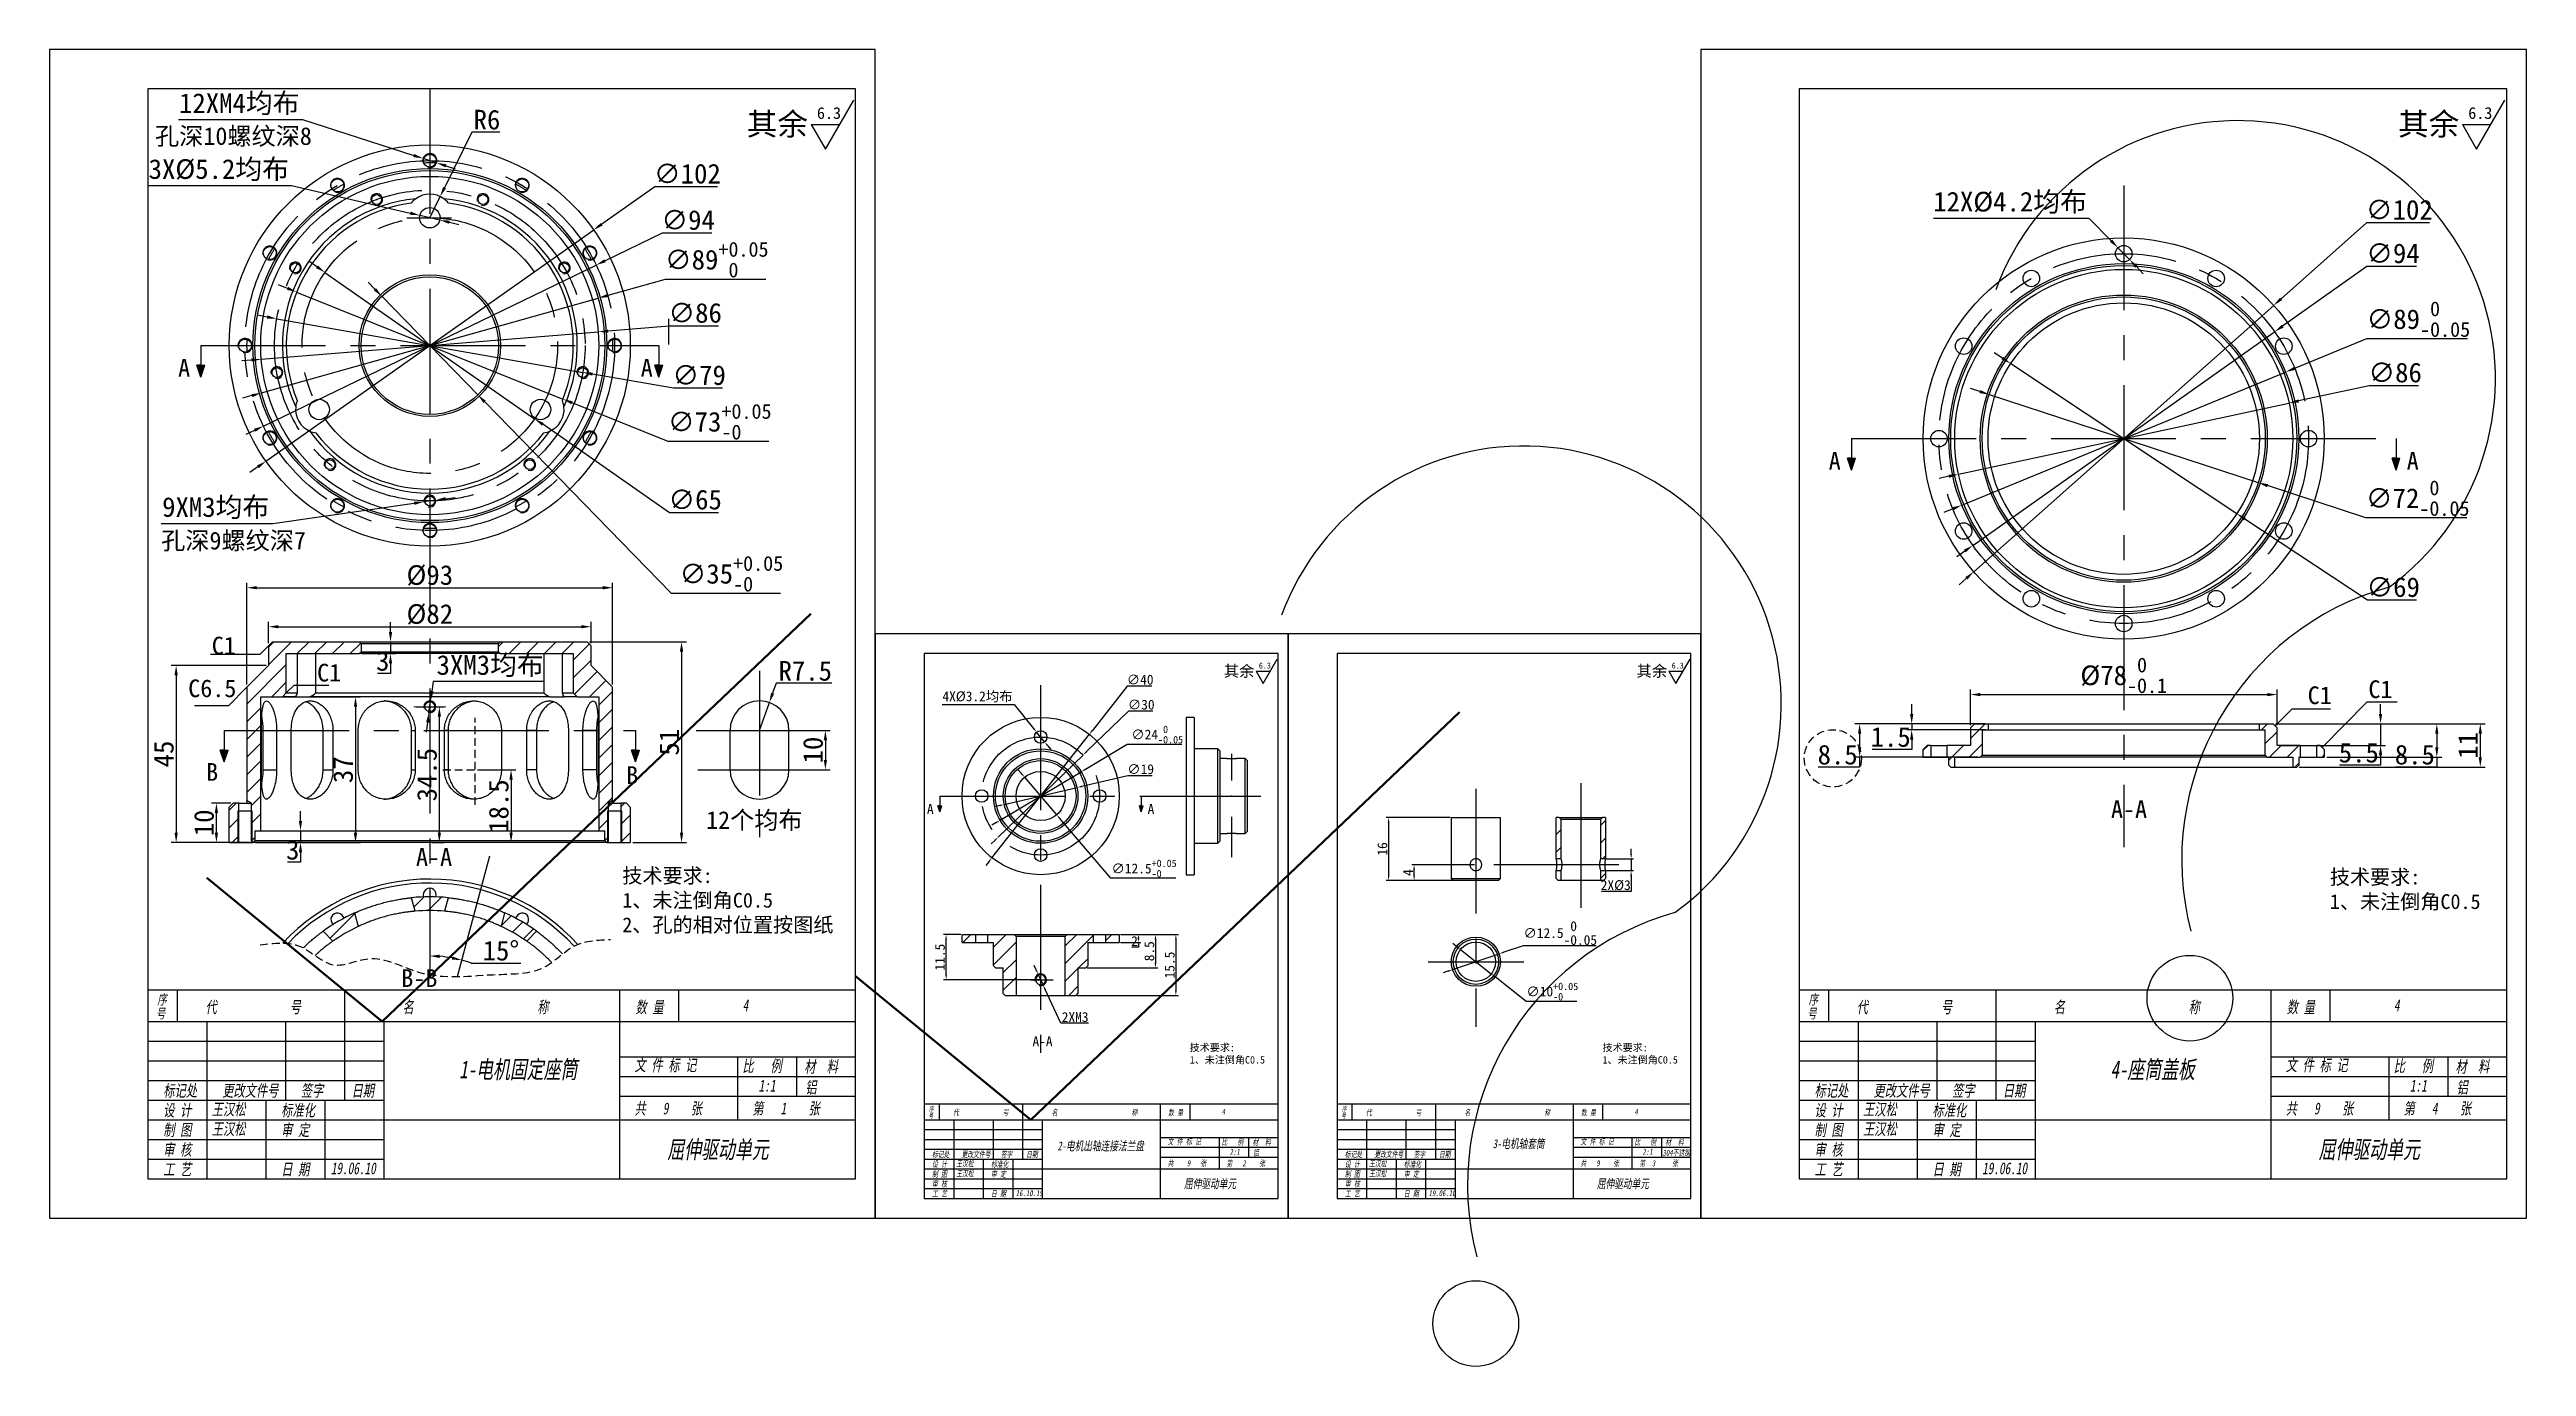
# Model space of a CAD drawing. Header units: millimetres. Extents: x 8840 to 20870, y -7456 to 1741.
# Drawn here: x 10965 to 11595, y -5526 to -5192 of the extents above; entities that cross this region are included whole.
import ezdxf

# ---------------------------------------------------------------- set-up
doc = ezdxf.new("R2010")
doc.units = ezdxf.units.MM
doc.linetypes.add('CENTER', pattern=[50.8, 31.75, -6.35, 6.35, -6.35])
doc.linetypes.add('JIS_02_2.0', pattern=[3, 2, -1])
doc.layers.get('0').update_dxf_attribs({"lineweight": 25})
for name, color, linetype in [('中心线', 5, 'CENTER'), ('临时线', 6, 'Continuous'), ('剖面线', 3, 'Continuous'), ('尺寸', 4, 'Continuous'), ('尺寸标注', 4, 'Continuous'), ('文字', 7, 'Continuous'), ('细实线', 2, 'Continuous'), ('虚线', 1, 'JIS_02_2.0')]:
    doc.layers.add(name, color=color, linetype=linetype)
doc.layers.add('粗实线', color=7, linetype='Continuous', lineweight=25)
doc.styles.get("Standard").update_dxf_attribs({"font": ''})
doc.styles.add('样式 2', font='', dxfattribs={"width": 0.7, "oblique": 10})
doc.styles.get('Standard').set_extended_font_data('SimSun')
doc.styles.get('样式 2').set_extended_font_data('SimSun')
doc.dimstyles.new('ISO-25 1.1', dxfattribs={"dimtxt": 5, "dimasz": 2.5, "dimexe": 1.25, "dimexo": 0.625, "dimtad": 1, "dimtoh": 1, "dimdsep": 46, "dimtxsty": 'Standard', "dimcen": 2.5, "dimclrt": 7, "dimadec": 0, "dimazin": 0, "dimtfac": 1, "dimtmove": 0, "dimatfit": 3, "dimfxl": 1, "dimarcsym": 0})
doc.dimstyles.new('ISO-25 2.1', dxfattribs={"dimscale": 0.5, "dimtxt": 5, "dimasz": 2.5, "dimexe": 1.25, "dimexo": 0.625, "dimtad": 1, "dimtoh": 1, "dimdec": 1, "dimdsep": 46, "dimtxsty": 'Standard', "dimcen": 2.5, "dimclrt": 7, "dimadec": 0, "dimazin": 0, "dimtfac": 1, "dimtdec": 1, "dimtmove": 0, "dimatfit": 3, "dimfxl": 1, "dimarcsym": 0})
pattern_1 = [(45, (11142.33, -5594.4824), (-2.245064, 2.245064), [])]
pattern_2 = [(45, (11235.0785, -5607.266), (-2.245064, 2.245064), [])]
pattern_3 = [(45, (11354.759, -5505.652), (-2.245064, 2.245064), [])]
pattern_4 = [(45, (10642.63, -5941.3125), (-2.245064, 2.245064), [])]
pattern_5 = [(45, (10802.1513, -5646.885), (-2.245064, 2.245064), [])]

msp = doc.modelspace()

# ---------------------------------------------------------------- texts
at = {"style": '样式 2', "oblique": 10, "width": 0.7}
for s, height, p in [('号', 2.5, (10991.681, -5437.981)), ('序', 2.5, (10992.026, -5434.427)), ('代             号', 3, (11004.286, -5436.599)), ('名                      称', 3, (11054.417, -5436.599)), ('数 量', 3, (11113.673, -5436.599)), ('4', 3, (11140.888, -5436.17)), ('号', 2.5, (11411.681, -5437.981)), ('序', 2.5, (11412.026, -5434.427)), ('代             号', 3, (11424.286, -5436.599)), ('名                      称', 3, (11474.417, -5436.599)), ('数 量', 3, (11533.673, -5436.599)), ('4', 3, (11560.888, -5436.17)), ('1-电机固定座筒', 4.5, (11068.82, -5453.193)), ('文 件 标 记', 3, (11113.426, -5451.358)), ('比   例', 3, (11140.85, -5451.576)), ('材  料', 3, (11156.586, -5451.735)), ('4-座筒盖板', 4.5, (11488.82, -5453.193)), ('文 件 标 记', 3, (11533.426, -5451.358)), ('比   例', 3, (11560.85, -5451.576)), ('材  料', 3, (11576.586, -5451.735)), ('标记处', 3, (10993.555, -5457.834)), ('更改文件号', 3, (11008.555, -5457.834)), ('签字', 3, (11028.555, -5457.834)), ('日期', 3, (11041.444, -5457.834)), ('1:1', 3, (11144.958, -5456.576)), ('铝', 3, (11156.863, -5457.019)), ('标记处', 3, (11413.555, -5457.834)), ('更改文件号', 3, (11428.555, -5457.834)), ('签字', 3, (11448.555, -5457.834)), ('日期', 3, (11461.444, -5457.834)), ('1:1', 3, (11564.958, -5456.576)), ('铝', 3, (11576.863, -5457.019)), ('设 计', 3, (10993.555, -5462.834)), ('王汉松', 3, (11005.888, -5462.576)), ('标准化', 3, (11023.555, -5462.834)), ('共   9    张', 3, (11113.426, -5462.358)), ('第   1    张', 3, (11143.387, -5462.358)), ('号', 1.25, (11188.15, -5463.354)), ('序', 1.25, (11188.323, -5461.577)), ('代             号', 1.5, (11194.452, -5462.664)), ('名                      称', 1.5, (11219.518, -5462.664)), ('数 量', 1.5, (11249.146, -5462.664)), ('4', 1.5, (11262.753, -5462.449)), ('号', 1.25, (11293.15, -5463.354)), ('序', 1.25, (11293.323, -5461.577)), ('代             号', 1.5, (11299.452, -5462.664)), ('名                      称', 1.5, (11324.518, -5462.664)), ('数 量', 1.5, (11354.146, -5462.664)), ('4', 1.5, (11367.753, -5462.449)), ('设 计', 3, (11413.555, -5462.834)), ('王汉松', 3, (11425.888, -5462.576)), ('标准化', 3, (11443.555, -5462.834)), ('共   9    张', 3, (11533.426, -5462.358)), ('第   4    张', 3, (11563.387, -5462.358)), ('制 图', 3, (10993.555, -5467.834)), ('王汉松', 3, (11005.888, -5467.576)), ('审 定', 3, (11023.555, -5467.834)), ('文 件 标 记', 1.5, (11249.022, -5470.043)), ('3-电机轴套筒', 2.25, (11331.72, -5470.961)), ('文 件 标 记', 1.5, (11354.022, -5470.043)), ('制 图', 3, (11413.555, -5467.834)), ('王汉松', 3, (11425.888, -5467.576)), ('审 定', 3, (11443.555, -5467.834)), ('工 艺', 3, (10993.555, -5477.834)), ('审 核', 3, (10993.555, -5472.834)), ('日 期', 3, (11023.555, -5477.834)), ('19.06.10', 3, (11036.163, -5477.573)), ('屈伸驱动单元', 4.5, (11121.748, -5473.539)), ('标记处', 1.5, (11189.087, -5473.281)), ('设 计', 1.5, (11189.087, -5475.781)), ('王汉松', 1.5, (11195.253, -5475.652)), ('更改文件号', 1.5, (11196.587, -5473.281)), ('标准化', 1.5, (11204.087, -5475.781)), ('签字', 1.5, (11206.587, -5473.281)), ('日期', 1.5, (11213.031, -5473.281)), ('2-电机出轴连接法兰盘', 2.25, (11221.002, -5471.532)), ('共    9   张', 1.5, (11249.022, -5475.543)), ('比   例', 1.5, (11262.734, -5470.152)), ('第   2    张', 1.5, (11264.003, -5475.543)), ('2:1', 1.5, (11264.788, -5472.652)), ('材  料', 1.5, (11270.603, -5470.231)), ('铝', 1.5, (11270.741, -5472.873)), ('标记处', 1.5, (11294.087, -5473.281)), ('设 计', 1.5, (11294.087, -5475.781)), ('王汉松', 1.5, (11300.253, -5475.652)), ('更改文件号', 1.5, (11301.587, -5473.281)), ('标准化', 1.5, (11309.087, -5475.781)), ('签字', 1.5, (11311.587, -5473.281)), ('日期', 1.5, (11318.031, -5473.281)), ('共   9    张', 1.5, (11354.022, -5475.543)), ('比   例', 1.5, (11367.734, -5470.152)), ('第  3     张', 1.5, (11369.003, -5475.543)), ('2:1', 1.5, (11369.788, -5472.652)), ('304不锈钢', 1.5, (11374.895, -5472.873)), ('材  料', 1.5, (11375.603, -5470.231)), ('工 艺', 3, (11413.555, -5477.834)), ('审 核', 3, (11413.555, -5472.834)), ('日 期', 3, (11443.555, -5477.834)), ('19.06.10', 3, (11456.163, -5477.573)), ('屈伸驱动单元', 4.5, (11541.748, -5473.539)), ('制 图', 1.5, (11189.087, -5478.281)), ('审 核', 1.5, (11189.087, -5480.781)), ('王汉松', 1.5, (11195.253, -5478.152)), ('审 定', 1.5, (11204.087, -5478.281)), ('屈伸驱动单元', 2.25, (11253.183, -5481.133)), ('制 图', 1.5, (11294.087, -5478.281)), ('审 核', 1.5, (11294.087, -5480.781)), ('王汉松', 1.5, (11300.253, -5478.152)), ('审 定', 1.5, (11309.087, -5478.281)), ('屈伸驱动单元', 2.25, (11358.183, -5481.133)), ('工 艺', 1.5, (11189.087, -5483.281)), ('日 期', 1.5, (11204.087, -5483.281)), ('16.10.19', 1.5, (11210.391, -5483.151)), ('工 艺', 1.5, (11294.087, -5483.281)), ('日 期', 1.5, (11309.087, -5483.281)), ('19.06.10', 1.5, (11315.391, -5483.151))]:
    msp.add_text(s, height=height, dxfattribs=at).set_placement(p)
at = {"layer": '文字'}
for height, p in [(5.7, (11141.965, -5213.504)), (5.7, (11561.965, -5213.504)), (2.85, (11263.292, -5351.116)), (2.85, (11368.292, -5351.116))]:
    msp.add_text('其余', height=height, dxfattribs=at).set_placement(p)
at = {"layer": '文字', "ltscale": 0.1, "attachment_point": 1}
for s, insert, char_height, width in [('{\\fSimSun|b0|i0|c134|p2;技术要求:\\P1、未注倒角C0.5\\P2、孔的相对位置按图纸}', (11110.295, -5399.81), 3.75, 65.27517), ('{\\fSimSun|b0|i0|c134|p2;技术要求:\\P1、未注倒角C0.5}', (11544.612, -5400.161), 3.75, 54.13968), ('{\\fSimSun|b0|i0|c134|p2;技术要求:\\P1、未注倒角C0.5}', (11254.615, -5444.445), 1.875, 27.06984), ('{\\fSimSun|b0|i0|c134|p2;技术要求:\\P1、未注倒角C0.5}', (11359.615, -5444.445), 1.875, 27.06984)]:
    msp.add_mtext(s, dxfattribs=dict(at, insert=insert, char_height=char_height, width=width))
at = {"layer": '粗实线'}
for s, width, insert, char_height, attachment_point in [('{\\C7;孔深10螺纹深8}', 59.83978, (10991.463, -5211.463), 4.5, 1), ('{\\C7;A}', 35.09452, (11000.388, -5270.358), 4.5, 3), ('{\\C7;A}', 35.09452, (11114.987, -5270.358), 4.5, 1), ('{\\C7;A}', 35.09452, (11420.212, -5294.005), 4.5, 3), ('{\\C7;A}', 35.09452, (11564.162, -5294.005), 4.5, 1), ('{\\C7;孔深9螺纹深7}', 59.83978, (10993.015, -5314.276), 4.5, 1), ('{\\C7;C1}', 35.09452, (11005.884, -5340.968), 4.5, 1), ('{\\C7;C1}', 35.09452, (11032.69, -5347.845), 4.5, 1), ('{\\C7;C6.5}', 35.09452, (10999.895, -5351.828), 4.5, 1), ('{\\C7;C1}', 35.09452, (11538.977, -5353.589), 4.5, 1), ('{\\C7;C1}', 35.09452, (11554.426, -5352.054), 4.5, 1), ('{\\C7;B}', 35.09452, (11004.447, -5373.085), 4.5, 1), ('{\\C7;B}', 35.09452, (11111.303, -5373.882), 4.5, 1), ('{\\C7;12个均布}', 59.83978, (11131.596, -5385.31), 4.5, 1), ('{\\C7;A}', 35.09452, (11189.488, -5383.492), 2.5, 3), ('{\\C7;A}', 35.09452, (11243.919, -5383.492), 2.5, 1), ('{\\C7;A-A}', 35.09452, (11488.941, -5382.535), 4.5, 1), ('{\\C7;A-A}', 35.09452, (11057.826, -5394.703), 4.5, 1), ('{\\C7;B-B}', 35.09452, (11054.09, -5425.489), 4.5, 1), ('{\\C7;A-A}', 35.09452, (11214.635, -5442.544), 2.5, 1)]:
    msp.add_mtext_dynamic_manual_height_columns(s, width=width, gutter_width=18.824, heights=[0], dxfattribs=dict(at, insert=insert, char_height=char_height, attachment_point=attachment_point))

# ---------------------------------------------------------------- blocks, each defined once
blk = doc.blocks.new('ra')
at = {"layer": '细实线'}
for p, q in [((0, 0), (6, 10.39)), ((-3, 5.2), (0, 0)), ((-3, 5.2), (3, 5.2))]:
    blk.add_line(p, q, dxfattribs=at)
at = {"layer": '文字'}
blk.add_attdef('RA', (-1.78, 6.39), '', height=2.5, dxfattribs=at)
blk = doc.blocks.new('*D446')
at = {"layer": 'Defpoints', "color": 0}
for p in [(11229.09, -5365.76), (11204.31, -5397.16)]:
    blk.add_point(p, dxfattribs=at)
at = {"layer": '尺寸标注', "color": 0, "lineweight": -2}
for p, q in [((11238.73, -5353.55), (11229.87, -5364.78)), ((11244.99, -5353.55), (11238.73, -5353.55)), ((11204.31, -5397.16), (11229.09, -5365.76)), ((11203.54, -5398.14), (11202.76, -5399.12))]:
    blk.add_line(p, q, dxfattribs=at)
at = {"layer": '尺寸标注', "color": 0}
for points in [[(11229.7, -5364.65), (11230.03, -5364.9), (11229.09, -5365.76)], [(11203.37, -5398.01), (11203.7, -5398.27), (11204.31, -5397.16)]]:
    blk.add_solid(points, dxfattribs=at)
at = {"layer": '尺寸标注', "color": 7, "insert": (11242.02, -5351.89), "char_height": 2.5, "attachment_point": 5}
blk.add_mtext('∅40', dxfattribs=at)
blk = doc.blocks.new('*D447')
at = {"layer": 'Defpoints', "color": 0}
for p in [(11227.49, -5371.03), (11205.92, -5391.88)]:
    blk.add_point(p, dxfattribs=at)
at = {"layer": '尺寸标注', "color": 0, "lineweight": -2}
for p, q in [((11239.01, -5359.9), (11228.39, -5370.16)), ((11245.27, -5359.9), (11239.01, -5359.9)), ((11205.92, -5391.88), (11227.49, -5371.03)), ((11205.02, -5392.75), (11204.12, -5393.62))]:
    blk.add_line(p, q, dxfattribs=at)
at = {"layer": '尺寸标注', "color": 0}
for points in [[(11228.24, -5370.01), (11228.53, -5370.31), (11227.49, -5371.03)], [(11204.88, -5392.6), (11205.17, -5392.9), (11205.92, -5391.88)]]:
    blk.add_solid(points, dxfattribs=at)
at = {"layer": '尺寸标注', "color": 7, "insert": (11242.29, -5358.24), "char_height": 2.5, "attachment_point": 5}
blk.add_mtext('∅30', dxfattribs=at)
blk = doc.blocks.new('*D448')
at = {"layer": 'Defpoints', "color": 0}
for p in [(11227.01, -5375.31), (11206.4, -5387.61)]:
    blk.add_point(p, dxfattribs=at)
at = {"layer": '尺寸标注', "color": 0, "lineweight": -2}
for p, q in [((11238.7, -5368.33), (11228.08, -5374.67)), ((11252.63, -5368.33), (11238.7, -5368.33)), ((11206.4, -5387.61), (11227.01, -5375.31)), ((11205.33, -5388.25), (11204.25, -5388.89))]:
    blk.add_line(p, q, dxfattribs=at)
at = {"layer": '尺寸标注', "color": 0}
for points in [[(11227.97, -5374.49), (11228.19, -5374.84), (11227.01, -5375.31)], [(11205.22, -5388.07), (11205.43, -5388.43), (11206.4, -5387.61)]]:
    blk.add_solid(points, dxfattribs=at)
at = {"layer": '尺寸标注', "color": 7, "insert": (11246.35, -5365.82), "char_height": 2.5, "attachment_point": 5}
blk.add_mtext('\\A1;∅24{\\H1.875000;\\S 0^ -0.05;}', dxfattribs=at)
blk = doc.blocks.new('*D449')
at = {"layer": 'Defpoints', "color": 0}
for p in [(11225.96, -5379.3), (11207.45, -5383.61)]:
    blk.add_point(p, dxfattribs=at)
at = {"layer": '尺寸标注', "color": 0, "lineweight": -2}
for p, q in [((11207.45, -5383.61), (11225.96, -5379.3)), ((11238.86, -5376.3), (11227.17, -5379.02)), ((11245.1, -5376.3), (11238.86, -5376.3)), ((11206.23, -5383.89), (11205.02, -5384.17))]:
    blk.add_line(p, q, dxfattribs=at)
at = {"layer": '尺寸标注', "color": 0}
for points in [[(11227.13, -5378.82), (11227.22, -5379.22), (11225.96, -5379.3)], [(11206.19, -5383.69), (11206.28, -5384.09), (11207.45, -5383.61)]]:
    blk.add_solid(points, dxfattribs=at)
at = {"layer": '尺寸标注', "color": 7, "insert": (11242.14, -5374.65), "char_height": 2.5, "attachment_point": 5}
blk.add_mtext('∅19', dxfattribs=at)
blk = doc.blocks.new('*D450')
at = {"layer": 'Defpoints', "color": 0}
for p in [(11215.69, -5365.22), (11217.72, -5367.69)]:
    blk.add_point(p, dxfattribs=at)
at = {"layer": '尺寸标注', "color": 0, "lineweight": -2}
for p, q in [((11191.68, -5358.2), (11209.93, -5358.2)), ((11209.93, -5358.2), (11214.9, -5364.25)), ((11217.72, -5367.69), (11215.69, -5365.22)), ((11218.51, -5368.66), (11219.3, -5369.63))]:
    blk.add_line(p, q, dxfattribs=at)
at = {"layer": '尺寸标注', "color": 0}
for points in [[(11215.06, -5364.12), (11214.73, -5364.39), (11215.69, -5365.22)], [(11218.67, -5368.53), (11218.35, -5368.79), (11217.72, -5367.69)]]:
    blk.add_solid(points, dxfattribs=at)
at = {"layer": '尺寸标注', "color": 7, "insert": (11200.65, -5356.25), "char_height": 2.5, "attachment_point": 5}
blk.add_mtext('4X%%c3.2均布', dxfattribs=at)
blk = doc.blocks.new('*D451')
at = {"layer": 'Defpoints', "color": 0}
for p in [(11216.07, -5426.79), (11217.33, -5429.51)]:
    blk.add_point(p, dxfattribs=at)
at = {"layer": '尺寸标注', "color": 0, "lineweight": -2}
for p, q in [((11215.55, -5425.65), (11215.03, -5424.52)), ((11216.07, -5426.79), (11217.33, -5429.51)), ((11221.81, -5439.21), (11217.86, -5430.64)), ((11228.84, -5439.21), (11221.81, -5439.21))]:
    blk.add_line(p, q, dxfattribs=at)
at = {"layer": '尺寸标注', "color": 0}
for points in [[(11215.74, -5425.56), (11215.36, -5425.74), (11216.07, -5426.79)], [(11218.05, -5430.56), (11217.67, -5430.73), (11217.33, -5429.51)]]:
    blk.add_solid(points, dxfattribs=at)
at = {"layer": '尺寸标注', "color": 7, "insert": (11225.48, -5437.65), "char_height": 2.5, "attachment_point": 5}
blk.add_mtext('2XM3', dxfattribs=at)
blk = doc.blocks.new('*D452')
at = {"layer": 'Defpoints', "color": 0}
for p in [(11236.7, -5416.65), (11236.7, -5418.65), (11241.58, -5418.65)]:
    blk.add_point(p, dxfattribs=at)
at = {"layer": '尺寸标注', "color": 0, "lineweight": -2}
for p, q in [((11237.02, -5416.65), (11242.2, -5416.65)), ((11241.58, -5417.9), (11241.58, -5417.4)), ((11237.02, -5418.65), (11242.2, -5418.65)), ((11241.58, -5419.9), (11239.89, -5419.9)), ((11241.58, -5418.65), (11241.58, -5419.9))]:
    blk.add_line(p, q, dxfattribs=at)
at = {"layer": '尺寸标注', "color": 0}
for points in [[(11241.37, -5417.9), (11241.79, -5417.9), (11241.58, -5416.65)], [(11241.37, -5417.4), (11241.79, -5417.4), (11241.58, -5418.65)]]:
    blk.add_solid(points, dxfattribs=at)
at = {"layer": '尺寸标注', "color": 7, "insert": (11240.58, -5418.33), "char_height": 2.5, "attachment_point": 5}
blk.add_mtext('2', dxfattribs=at)
blk = doc.blocks.new('*D453')
at = {"layer": 'Defpoints', "color": 0}
for p in [(11236.7, -5416.65), (11228.2, -5425.15), (11245.91, -5425.15)]:
    blk.add_point(p, dxfattribs=at)
at = {"layer": '尺寸标注', "color": 0, "lineweight": -2}
for p, q in [((11237.02, -5416.65), (11246.54, -5416.65)), ((11245.91, -5417.9), (11245.91, -5423.9)), ((11228.52, -5425.15), (11246.54, -5425.15))]:
    blk.add_line(p, q, dxfattribs=at)
at = {"layer": '尺寸标注', "color": 0}
for points in [[(11245.7, -5417.9), (11246.12, -5417.9), (11245.91, -5416.65)], [(11245.7, -5423.9), (11246.12, -5423.9), (11245.91, -5425.15)]]:
    blk.add_solid(points, dxfattribs=at)
at = {"layer": '尺寸标注', "color": 7, "insert": (11244.35, -5420.9), "char_height": 2.5, "attachment_point": 5, "rotation": 90}
blk.add_mtext('8.5', dxfattribs=at)
blk = doc.blocks.new('*D454')
at = {"layer": 'Defpoints', "color": 0}
for p in [(11236.7, -5416.65), (11225.7, -5432.15), (11251.1, -5432.15)]:
    blk.add_point(p, dxfattribs=at)
at = {"layer": '尺寸标注', "color": 0, "lineweight": -2}
for p, q in [((11237.02, -5416.65), (11251.73, -5416.65)), ((11251.1, -5417.9), (11251.1, -5430.9)), ((11226.02, -5432.15), (11251.73, -5432.15))]:
    blk.add_line(p, q, dxfattribs=at)
at = {"layer": '尺寸标注', "color": 0}
for points in [[(11250.89, -5417.9), (11251.31, -5417.9), (11251.1, -5416.65)], [(11250.89, -5430.9), (11251.31, -5430.9), (11251.1, -5432.15)]]:
    blk.add_solid(points, dxfattribs=at)
at = {"layer": '尺寸标注', "color": 7, "insert": (11249.54, -5424.4), "char_height": 2.5, "attachment_point": 5, "rotation": 90}
blk.add_mtext('15.5', dxfattribs=at)
blk = doc.blocks.new('*D455')
at = {"layer": 'Defpoints', "color": 0}
for p in [(11192.66, -5416.65), (11196.7, -5416.65), (11216.7, -5428.15)]:
    blk.add_point(p, dxfattribs=at)
at = {"layer": '尺寸标注', "color": 0, "lineweight": -2}
for p, q in [((11196.39, -5416.65), (11192.03, -5416.65)), ((11192.66, -5426.9), (11192.66, -5417.9)), ((11216.39, -5428.15), (11192.03, -5428.15))]:
    blk.add_line(p, q, dxfattribs=at)
at = {"layer": '尺寸标注', "color": 0}
for points in [[(11192.45, -5417.9), (11192.86, -5417.9), (11192.66, -5416.65)], [(11192.45, -5426.9), (11192.86, -5426.9), (11192.66, -5428.15)]]:
    blk.add_solid(points, dxfattribs=at)
at = {"layer": '尺寸标注', "color": 7, "insert": (11191.09, -5422.4), "char_height": 2.5, "attachment_point": 5, "rotation": 90}
blk.add_mtext('11.5', dxfattribs=at)
blk = doc.blocks.new('*D456')
at = {"layer": 'Defpoints', "color": 0}
for p in [(11212.64, -5376.7), (11220.76, -5386.21)]:
    blk.add_point(p, dxfattribs=at)
at = {"layer": '尺寸标注', "color": 0, "lineweight": -2}
for p, q in [((11211.83, -5375.75), (11211.02, -5374.8)), ((11212.64, -5376.7), (11220.76, -5386.21)), ((11234.56, -5402.36), (11221.57, -5387.16)), ((11251.05, -5402.36), (11234.56, -5402.36))]:
    blk.add_line(p, q, dxfattribs=at)
at = {"layer": '尺寸标注', "color": 0}
for points in [[(11211.99, -5375.62), (11211.67, -5375.89), (11212.64, -5376.7)], [(11221.73, -5387.02), (11221.42, -5387.29), (11220.76, -5386.21)]]:
    blk.add_solid(points, dxfattribs=at)
at = {"layer": '尺寸标注', "color": 7, "insert": (11243.01, -5399.87), "char_height": 2.5, "attachment_point": 5}
blk.add_mtext('\\A1;∅12.5{\\H1.875000;\\S+0.05^ -0;}', dxfattribs=at)
blk = doc.blocks.new('*D457')
at = {"layer": 'Defpoints', "color": 0}
for p in [(11333.32, -5421.56), (11321.48, -5425.57)]:
    blk.add_point(p, dxfattribs=at)
at = {"layer": '尺寸标注', "color": 0, "lineweight": -2}
for p, q in [((11321.48, -5425.57), (11333.32, -5421.56)), ((11339.44, -5419.49), (11334.5, -5421.16)), ((11357.99, -5419.49), (11339.44, -5419.49)), ((11320.3, -5425.97), (11319.11, -5426.37))]:
    blk.add_line(p, q, dxfattribs=at)
at = {"layer": '尺寸标注', "color": 0}
for points in [[(11334.44, -5420.97), (11334.57, -5421.36), (11333.32, -5421.56)], [(11320.23, -5425.78), (11320.36, -5426.17), (11321.48, -5425.57)]]:
    blk.add_solid(points, dxfattribs=at)
at = {"layer": '尺寸标注', "color": 7, "insert": (11348.87, -5416.28), "char_height": 2.5, "attachment_point": 5}
blk.add_mtext('\\A1;∅12.5\\S 0^ -0.05;', dxfattribs=at)
blk = doc.blocks.new('*D458')
at = {"layer": 'Defpoints', "color": 0}
for p in [(11323.47, -5420.47), (11331.32, -5426.67)]:
    blk.add_point(p, dxfattribs=at)
at = {"layer": '尺寸标注', "color": 0, "lineweight": -2}
for p, q in [((11322.49, -5419.7), (11321.51, -5418.92)), ((11323.47, -5420.47), (11331.32, -5426.67)), ((11340.16, -5433.64), (11332.31, -5427.44)), ((11353.09, -5433.64), (11340.16, -5433.64))]:
    blk.add_line(p, q, dxfattribs=at)
at = {"layer": '尺寸标注', "color": 0}
for points in [[(11322.62, -5419.53), (11322.36, -5419.86), (11323.47, -5420.47)], [(11332.44, -5427.28), (11332.18, -5427.6), (11331.32, -5426.67)]]:
    blk.add_solid(points, dxfattribs=at)
at = {"layer": '尺寸标注', "color": 7, "insert": (11346.84, -5431.14), "char_height": 2.5, "attachment_point": 5}
blk.add_mtext('\\A1;∅10{\\H1.875000;\\S+0.05^ -0;}', dxfattribs=at)
blk = doc.blocks.new('*D459')
at = {"layer": 'Defpoints', "color": 0}
for p in [(11321.15, -5386.91), (11305.2, -5402.91), (11321.65, -5402.91)]:
    blk.add_point(p, dxfattribs=at)
at = {"layer": '尺寸标注', "color": 0, "lineweight": -2}
for p, q in [((11320.84, -5386.91), (11304.58, -5386.91)), ((11305.2, -5388.16), (11305.2, -5401.66)), ((11321.34, -5402.91), (11304.58, -5402.91))]:
    blk.add_line(p, q, dxfattribs=at)
at = {"layer": '尺寸标注', "color": 0}
for points in [[(11305, -5388.16), (11305.41, -5388.16), (11305.2, -5386.91)], [(11305, -5401.66), (11305.41, -5401.66), (11305.2, -5402.91)]]:
    blk.add_solid(points, dxfattribs=at)
at = {"layer": '尺寸标注', "color": 7, "insert": (11303.64, -5394.91), "char_height": 2.5, "attachment_point": 5, "rotation": 90}
blk.add_mtext('16', dxfattribs=at)
blk = doc.blocks.new('*D460')
at = {"layer": 'Defpoints', "color": 0}
for p in [(11311.7, -5398.91), (11327.4, -5398.91), (11327.4, -5402.91)]:
    blk.add_point(p, dxfattribs=at)
at = {"layer": '尺寸标注', "color": 0, "lineweight": -2}
for p, q in [((11327.09, -5398.91), (11311.08, -5398.91)), ((11327.09, -5402.91), (11311.08, -5402.91)), ((11311.7, -5401.66), (11311.7, -5400.16))]:
    blk.add_line(p, q, dxfattribs=at)
at = {"layer": '尺寸标注', "color": 0}
for points in [[(11311.49, -5400.16), (11311.91, -5400.16), (11311.7, -5398.91)], [(11311.49, -5401.66), (11311.91, -5401.66), (11311.7, -5402.91)]]:
    blk.add_solid(points, dxfattribs=at)
at = {"layer": '尺寸标注', "color": 7, "insert": (11310.14, -5400.91), "char_height": 2.5, "attachment_point": 5, "rotation": 90}
blk.add_mtext('4', dxfattribs=at)
blk = doc.blocks.new('*D461')
at = {"layer": 'Defpoints', "color": 0, "lineweight": 30}
for p in [(11360.35, -5397.41), (11360.35, -5400.41), (11366.89, -5400.41)]:
    blk.add_point(p, dxfattribs=at)
at = {"layer": '尺寸标注', "color": 0, "lineweight": -2}
for p, q in [((11360.66, -5397.41), (11367.51, -5397.41)), ((11366.89, -5396.16), (11366.89, -5394.91)), ((11366.89, -5397.41), (11366.89, -5400.41)), ((11360.66, -5400.41), (11367.51, -5400.41)), ((11366.89, -5401.66), (11366.89, -5405.71)), ((11366.89, -5405.71), (11359.39, -5405.71))]:
    blk.add_line(p, q, dxfattribs=at)
at = {"layer": '尺寸标注', "color": 0, "lineweight": 30}
for points in [[(11366.68, -5396.16), (11367.1, -5396.16), (11366.89, -5397.41)], [(11366.68, -5401.66), (11367.1, -5401.66), (11366.89, -5400.41)]]:
    blk.add_solid(points, dxfattribs=at)
at = {"layer": '尺寸标注', "color": 7, "insert": (11362.98, -5404.15), "char_height": 2.5, "attachment_point": 5}
blk.add_mtext('2X%%c3', dxfattribs=at)
blk = doc.blocks.new('*D462')
at = {"layer": 'Defpoints', "color": 0}
for p in [(11530.33, -5256.76), (11454.04, -5324.46)]:
    blk.add_point(p, dxfattribs=at)
at = {"layer": '尺寸标注', "color": 0, "lineweight": -2}
for p, q in [((11553.96, -5235.79), (11532.2, -5255.1)), ((11569.96, -5235.79), (11553.96, -5235.79)), ((11454.04, -5324.46), (11530.33, -5256.76)), ((11452.17, -5326.12), (11450.3, -5327.78))]:
    blk.add_line(p, q, dxfattribs=at)
at = {"layer": '尺寸标注', "color": 0}
for points in [[(11531.93, -5254.79), (11532.48, -5255.41), (11530.33, -5256.76)], [(11451.89, -5325.81), (11452.45, -5326.43), (11454.04, -5324.46)]]:
    blk.add_solid(points, dxfattribs=at)
at = {"layer": '尺寸标注', "color": 7, "insert": (11562.28, -5232.48), "char_height": 5, "attachment_point": 5}
blk.add_mtext('∅102', dxfattribs=at)
blk = doc.blocks.new('*D463')
at = {"layer": 'Defpoints', "color": 0}
for p in [(11530.56, -5263.47), (11453.81, -5317.75)]:
    blk.add_point(p, dxfattribs=at)
at = {"layer": '尺寸标注', "color": 0, "lineweight": -2}
for p, q in [((11554.04, -5246.86), (11532.6, -5262.03)), ((11566.67, -5246.86), (11554.04, -5246.86)), ((11453.81, -5317.75), (11530.56, -5263.47)), ((11451.77, -5319.19), (11449.73, -5320.63))]:
    blk.add_line(p, q, dxfattribs=at)
at = {"layer": '尺寸标注', "color": 0}
for points in [[(11532.36, -5261.69), (11532.84, -5262.37), (11530.56, -5263.47)], [(11451.53, -5318.85), (11452.01, -5319.53), (11453.81, -5317.75)]]:
    blk.add_solid(points, dxfattribs=at)
at = {"layer": '尺寸标注', "color": 7, "insert": (11560.67, -5243.55), "char_height": 5, "attachment_point": 5}
blk.add_mtext('∅94', dxfattribs=at)
blk = doc.blocks.new('*D464')
at = {"layer": 'Defpoints', "color": 0}
for p in [(11490.72, -5242.11), (11493.66, -5245.11)]:
    blk.add_point(p, dxfattribs=at)
at = {"layer": '尺寸标注', "color": 0, "lineweight": -2}
for p, q in [((11443.83, -5234.56), (11483.34, -5234.56)), ((11483.34, -5234.56), (11488.97, -5240.32)), ((11493.66, -5245.11), (11490.72, -5242.11)), ((11495.4, -5246.9), (11497.15, -5248.69))]:
    blk.add_line(p, q, dxfattribs=at)
at = {"layer": '尺寸标注', "color": 0}
for points in [[(11489.27, -5240.03), (11488.67, -5240.61), (11490.72, -5242.11)], [(11495.7, -5246.61), (11495.11, -5247.19), (11493.66, -5245.11)]]:
    blk.add_solid(points, dxfattribs=at)
at = {"layer": '尺寸标注', "color": 7, "insert": (11463.27, -5230.66), "char_height": 5, "attachment_point": 5}
blk.add_mtext('12X%%c4.2均布', dxfattribs=at)
blk = doc.blocks.new('*D465')
at = {"layer": 'Defpoints', "color": 0}
for p in [(11533.35, -5273.7), (11451.02, -5307.52)]:
    blk.add_point(p, dxfattribs=at)
at = {"layer": '尺寸标注', "color": 0, "lineweight": -2}
for p, q in [((11553.94, -5265.24), (11535.66, -5272.75)), ((11579.66, -5265.24), (11553.94, -5265.24)), ((11451.02, -5307.52), (11533.35, -5273.7)), ((11448.71, -5308.47), (11446.4, -5309.42))]:
    blk.add_line(p, q, dxfattribs=at)
at = {"layer": '尺寸标注', "color": 0}
for points in [[(11535.5, -5272.37), (11535.82, -5273.14), (11533.35, -5273.7)], [(11448.55, -5308.08), (11448.87, -5308.85), (11451.02, -5307.52)]]:
    blk.add_solid(points, dxfattribs=at)
at = {"layer": '尺寸标注', "color": 7, "insert": (11567.12, -5260.24), "char_height": 5, "attachment_point": 5}
blk.add_mtext('\\A1;∅89{\\H3.750000;\\S 0^ -0.05;}', dxfattribs=at)
blk = doc.blocks.new('*D466')
at = {"layer": 'Defpoints', "color": 0}
for p in [(11534.22, -5281.56), (11450.15, -5299.66)]:
    blk.add_point(p, dxfattribs=at)
at = {"layer": '尺寸标注', "color": 0, "lineweight": -2}
for p, q in [((11554.65, -5277.16), (11536.67, -5281.03)), ((11567.17, -5277.16), (11554.65, -5277.16)), ((11450.15, -5299.66), (11534.22, -5281.56)), ((11447.71, -5300.18), (11445.26, -5300.71))]:
    blk.add_line(p, q, dxfattribs=at)
at = {"layer": '尺寸标注', "color": 0}
for points in [[(11536.58, -5280.63), (11536.76, -5281.44), (11534.22, -5281.56)], [(11447.62, -5299.78), (11447.79, -5300.59), (11450.15, -5299.66)]]:
    blk.add_solid(points, dxfattribs=at)
at = {"layer": '尺寸标注', "color": 7, "insert": (11561.22, -5273.85), "char_height": 5, "attachment_point": 5}
blk.add_mtext('∅86', dxfattribs=at)
blk = doc.blocks.new('*D467')
at = {"layer": 'Defpoints', "color": 0}
for p in [(11457.97, -5279.42), (11526.4, -5301.8)]:
    blk.add_point(p, dxfattribs=at)
at = {"layer": '尺寸标注', "color": 0, "lineweight": -2}
for p, q in [((11455.59, -5278.65), (11453.22, -5277.87)), ((11457.97, -5279.42), (11526.4, -5301.8)), ((11553.78, -5310.74), (11528.78, -5302.57)), ((11579.49, -5310.74), (11553.78, -5310.74))]:
    blk.add_line(p, q, dxfattribs=at)
at = {"layer": '尺寸标注', "color": 0}
for points in [[(11455.72, -5278.25), (11455.46, -5279.04), (11457.97, -5279.42)], [(11528.91, -5302.18), (11528.65, -5302.97), (11526.4, -5301.8)]]:
    blk.add_solid(points, dxfattribs=at)
at = {"layer": '尺寸标注', "color": 7, "insert": (11566.95, -5305.74), "char_height": 5, "attachment_point": 5}
blk.add_mtext('\\A1;∅72{\\H3.750000;\\S 0^ -0.05;}', dxfattribs=at)
blk = doc.blocks.new('*D468')
at = {"layer": 'Defpoints', "color": 0}
for p in [(11463.44, -5271.54), (11520.94, -5309.68)]:
    blk.add_point(p, dxfattribs=at)
at = {"layer": '尺寸标注', "color": 0, "lineweight": -2}
for p, q in [((11461.35, -5270.16), (11459.27, -5268.78)), ((11463.44, -5271.54), (11520.94, -5309.68)), ((11554.16, -5331.71), (11523.02, -5311.06)), ((11566.65, -5331.71), (11554.16, -5331.71))]:
    blk.add_line(p, q, dxfattribs=at)
at = {"layer": '尺寸标注', "color": 0}
for points in [[(11461.58, -5269.81), (11461.12, -5270.51), (11463.44, -5271.54)], [(11523.25, -5310.71), (11522.79, -5311.41), (11520.94, -5309.68)]]:
    blk.add_solid(points, dxfattribs=at)
at = {"layer": '尺寸标注', "color": 7, "insert": (11560.72, -5328.39), "char_height": 5, "attachment_point": 5}
blk.add_mtext('∅69', dxfattribs=at)
blk = doc.blocks.new('*D469')
at = {"layer": 'Defpoints', "color": 0}
for p in [(11531.19, -5355.67), (11453.19, -5364.09), (11531.19, -5364.09)]:
    blk.add_point(p, dxfattribs=at)
at = {"layer": '尺寸标注', "color": 0, "lineweight": -2}
for p, q in [((11453.19, -5363.47), (11453.19, -5354.42)), ((11531.19, -5363.47), (11531.19, -5354.42)), ((11455.69, -5355.67), (11528.69, -5355.67))]:
    blk.add_line(p, q, dxfattribs=at)
at = {"layer": '尺寸标注', "color": 0}
for points in [[(11455.69, -5355.26), (11455.69, -5356.09), (11453.19, -5355.67)], [(11528.69, -5355.26), (11528.69, -5356.09), (11531.19, -5355.67)]]:
    blk.add_solid(points, dxfattribs=at)
at = {"layer": '尺寸标注', "color": 7, "insert": (11492.19, -5350.77), "char_height": 5, "attachment_point": 5}
blk.add_mtext('\\A1;%%c78{\\H3.750000;\\S 0^ -0.1;}', dxfattribs=at)
blk = doc.blocks.new('*D470')
at = {"layer": 'Defpoints', "color": 0}
for p in [(11530.19, -5363.09), (11531.19, -5368.59), (11557.51, -5368.59)]:
    blk.add_point(p, dxfattribs=at)
at = {"layer": '尺寸标注', "color": 0, "lineweight": -2}
for p, q in [((11557.51, -5360.59), (11557.51, -5358.09)), ((11530.81, -5363.09), (11558.76, -5363.09)), ((11557.51, -5363.09), (11557.51, -5368.59)), ((11531.81, -5368.59), (11558.76, -5368.59)), ((11557.51, -5373.59), (11547.08, -5373.59)), ((11557.51, -5371.09), (11557.51, -5373.59))]:
    blk.add_line(p, q, dxfattribs=at)
at = {"layer": '尺寸标注', "color": 0}
for points in [[(11557.09, -5360.59), (11557.92, -5360.59), (11557.51, -5363.09)], [(11557.09, -5371.09), (11557.92, -5371.09), (11557.51, -5368.59)]]:
    blk.add_solid(points, dxfattribs=at)
at = {"layer": '尺寸标注', "color": 7, "insert": (11551.98, -5370.47), "char_height": 5, "attachment_point": 5}
blk.add_mtext('5.5', dxfattribs=at)
blk = doc.blocks.new('*D471')
at = {"layer": 'Defpoints', "color": 0}
for p in [(11530.19, -5363.09), (11543.19, -5371.59), (11571.81, -5371.59)]:
    blk.add_point(p, dxfattribs=at)
at = {"layer": '尺寸标注', "color": 0, "lineweight": -2}
for p, q in [((11530.81, -5363.09), (11573.06, -5363.09)), ((11571.81, -5365.59), (11571.81, -5369.09)), ((11543.81, -5371.59), (11573.06, -5371.59)), ((11571.81, -5371.59), (11571.81, -5374.09)), ((11571.81, -5374.09), (11561.27, -5374.09))]:
    blk.add_line(p, q, dxfattribs=at)
at = {"layer": '尺寸标注', "color": 0}
for points in [[(11571.4, -5365.59), (11572.23, -5365.59), (11571.81, -5363.09)], [(11571.4, -5369.09), (11572.23, -5369.09), (11571.81, -5371.59)]]:
    blk.add_solid(points, dxfattribs=at)
at = {"layer": '尺寸标注', "color": 7, "insert": (11566.23, -5370.97), "char_height": 5, "attachment_point": 5}
blk.add_mtext('8.5', dxfattribs=at)
blk = doc.blocks.new('*D472')
at = {"layer": 'Defpoints', "color": 0}
for p in [(11530.19, -5363.09), (11536.19, -5374.09), (11582.87, -5374.09)]:
    blk.add_point(p, dxfattribs=at)
at = {"layer": '尺寸标注', "color": 0, "lineweight": -2}
for p, q in [((11530.81, -5363.09), (11584.12, -5363.09)), ((11582.87, -5365.59), (11582.87, -5371.59)), ((11536.81, -5374.09), (11584.12, -5374.09))]:
    blk.add_line(p, q, dxfattribs=at)
at = {"layer": '尺寸标注', "color": 0}
for points in [[(11582.45, -5365.59), (11583.29, -5365.59), (11582.87, -5363.09)], [(11582.45, -5371.59), (11583.29, -5371.59), (11582.87, -5374.09)]]:
    blk.add_solid(points, dxfattribs=at)
at = {"layer": '尺寸标注', "color": 7, "insert": (11579.75, -5368.59), "char_height": 5, "attachment_point": 5, "rotation": 90}
blk.add_mtext('11', dxfattribs=at)
blk = doc.blocks.new('*D473')
at = {"layer": 'Defpoints', "color": 0}
for p in [(11438.25, -5364.59), (11457.69, -5363.09), (11457.69, -5364.59)]:
    blk.add_point(p, dxfattribs=at)
at = {"layer": '尺寸标注', "color": 0, "lineweight": -2}
for p, q in [((11438.25, -5360.59), (11438.25, -5358.09)), ((11457.06, -5363.09), (11437, -5363.09)), ((11457.06, -5364.59), (11437, -5364.59)), ((11438.25, -5363.09), (11438.25, -5364.59)), ((11438.25, -5367.09), (11438.25, -5369.59)), ((11438.25, -5369.59), (11428.21, -5369.59))]:
    blk.add_line(p, q, dxfattribs=at)
at = {"layer": '尺寸标注', "color": 0}
for points in [[(11437.84, -5360.59), (11438.67, -5360.59), (11438.25, -5363.09)], [(11437.84, -5367.09), (11438.67, -5367.09), (11438.25, -5364.59)]]:
    blk.add_solid(points, dxfattribs=at)
at = {"layer": '尺寸标注', "color": 7, "insert": (11432.92, -5366.47), "char_height": 5, "attachment_point": 5}
blk.add_mtext('1.5', dxfattribs=at)
blk = doc.blocks.new('*D474')
at = {"layer": 'Defpoints', "color": 0}
for p in [(11457.69, -5363.09), (11425.01, -5371.59), (11455.69, -5371.59)]:
    blk.add_point(p, dxfattribs=at)
at = {"layer": '尺寸标注', "color": 0, "lineweight": -2}
for p, q in [((11457.06, -5363.09), (11423.76, -5363.09)), ((11425.01, -5365.59), (11425.01, -5369.09)), ((11455.06, -5371.59), (11423.76, -5371.59)), ((11425.01, -5371.59), (11425.01, -5374.09)), ((11425.01, -5374.09), (11414.47, -5374.09))]:
    blk.add_line(p, q, dxfattribs=at)
at = {"layer": '尺寸标注', "color": 0}
for points in [[(11424.6, -5365.59), (11425.43, -5365.59), (11425.01, -5363.09)], [(11424.6, -5369.09), (11425.43, -5369.09), (11425.01, -5371.59)]]:
    blk.add_solid(points, dxfattribs=at)
at = {"layer": '尺寸标注', "color": 7, "insert": (11419.43, -5370.97), "char_height": 5, "attachment_point": 5}
blk.add_mtext('8.5', dxfattribs=at)
blk = doc.blocks.new('SW_CENTERMARKSYMBOL_2')
at = {"color": 0, "linetype": 'Continuous', "lineweight": 0}
for p, q in [((-2.5, 0), (-4.1, 0)), ((0, 0), (-2.5, 0)), ((0, 2.5), (0, 4.1)), ((0, 0), (0, 2.5)), ((0, 0), (0, -2.5)), ((0, 0), (2.5, 0)), ((2.5, 0), (4.1, 0)), ((0, -2.5), (0, -4.1))]:
    blk.add_line(p, q, dxfattribs=at)
blk = doc.blocks.new('*D488')
at = {"layer": 'Defpoints', "color": 0}
for p in [(11103.02, -5237.57), (11019.66, -5296.35)]:
    blk.add_point(p, dxfattribs=at)
at = {"layer": '尺寸标注', "color": 0, "lineweight": -2}
for p, q in [((11118.54, -5226.63), (11105.06, -5236.13)), ((11134.54, -5226.63), (11118.54, -5226.63)), ((11019.66, -5296.35), (11103.02, -5237.57)), ((11017.62, -5297.79), (11015.57, -5299.23))]:
    blk.add_line(p, q, dxfattribs=at)
at = {"layer": '尺寸标注', "color": 0}
for points in [[(11104.82, -5235.79), (11105.3, -5236.47), (11103.02, -5237.57)], [(11017.38, -5297.45), (11017.86, -5298.13), (11019.66, -5296.35)]]:
    blk.add_solid(points, dxfattribs=at)
at = {"layer": '尺寸标注', "color": 7, "insert": (11126.85, -5223.31), "char_height": 5, "attachment_point": 5}
blk.add_mtext('∅102', dxfattribs=at)
blk = doc.blocks.new('*D489')
at = {"layer": 'Defpoints', "color": 0}
for p in [(11103.65, -5246.5), (11019.03, -5287.42)]:
    blk.add_point(p, dxfattribs=at)
at = {"layer": '尺寸标注', "color": 0, "lineweight": -2}
for p, q in [((11120.41, -5238.4), (11105.9, -5245.41)), ((11133.04, -5238.4), (11120.41, -5238.4)), ((11019.03, -5287.42), (11103.65, -5246.5)), ((11016.78, -5288.51), (11014.53, -5289.6))]:
    blk.add_line(p, q, dxfattribs=at)
at = {"layer": '尺寸标注', "color": 0}
for points in [[(11105.72, -5245.04), (11106.09, -5245.79), (11103.65, -5246.5)], [(11016.6, -5288.13), (11016.96, -5288.88), (11019.03, -5287.42)]]:
    blk.add_solid(points, dxfattribs=at)
at = {"layer": '尺寸标注', "color": 7, "insert": (11127.04, -5235.08), "char_height": 5, "attachment_point": 5}
blk.add_mtext('∅94', dxfattribs=at)
blk = doc.blocks.new('*D490')
at = {"layer": 'Defpoints', "color": 0}
for p in [(11104.18, -5254.91), (11018.5, -5279.01)]:
    blk.add_point(p, dxfattribs=at)
at = {"layer": '尺寸标注', "color": 0, "lineweight": -2}
for p, q in [((11121.17, -5250.13), (11106.58, -5254.23)), ((11146.84, -5250.13), (11121.17, -5250.13)), ((11018.5, -5279.01), (11104.18, -5254.91)), ((11016.1, -5279.69), (11013.69, -5280.37))]:
    blk.add_line(p, q, dxfattribs=at)
at = {"layer": '尺寸标注', "color": 0}
for points in [[(11106.47, -5253.83), (11106.7, -5254.63), (11104.18, -5254.91)], [(11015.98, -5279.29), (11016.21, -5280.09), (11018.5, -5279.01)]]:
    blk.add_solid(points, dxfattribs=at)
at = {"layer": '尺寸标注', "color": 7, "insert": (11134.32, -5245.12), "char_height": 5, "attachment_point": 5}
blk.add_mtext('\\A1;∅89{\\H3.750000;\\S+0.05^  0;}', dxfattribs=at)
blk = doc.blocks.new('*D491')
at = {"layer": 'Defpoints', "color": 0}
for p in [(11104.2, -5263.48), (11018.48, -5270.45)]:
    blk.add_point(p, dxfattribs=at)
at = {"layer": '尺寸标注', "color": 0, "lineweight": -2}
for p, q in [((11018.48, -5270.45), (11104.2, -5263.48)), ((11122.26, -5262.01), (11106.69, -5263.27)), ((11134.78, -5262.01), (11122.26, -5262.01)), ((11015.99, -5270.65), (11013.5, -5270.85))]:
    blk.add_line(p, q, dxfattribs=at)
at = {"layer": '尺寸标注', "color": 0}
for points in [[(11106.66, -5262.86), (11106.72, -5263.69), (11104.2, -5263.48)], [(11015.96, -5270.23), (11016.02, -5271.06), (11018.48, -5270.45)]]:
    blk.add_solid(points, dxfattribs=at)
at = {"layer": '尺寸标注', "color": 7, "insert": (11128.83, -5258.69), "char_height": 5, "attachment_point": 5}
blk.add_mtext('∅86', dxfattribs=at)
blk = doc.blocks.new('*D492')
at = {"layer": 'Defpoints', "color": 0}
for p in [(11049.12, -5254.43), (11073.56, -5279.49)]:
    blk.add_point(p, dxfattribs=at)
at = {"layer": '尺寸标注', "color": 0, "lineweight": -2}
for p, q in [((11047.38, -5252.64), (11045.63, -5250.85)), ((11049.12, -5254.43), (11073.56, -5279.49)), ((11122.78, -5329.96), (11075.31, -5281.28)), ((11150.57, -5329.96), (11122.78, -5329.96))]:
    blk.add_line(p, q, dxfattribs=at)
at = {"layer": '尺寸标注', "color": 0}
for points in [[(11047.67, -5252.35), (11047.08, -5252.93), (11049.12, -5254.43)], [(11075.6, -5280.99), (11075.01, -5281.57), (11073.56, -5279.49)]]:
    blk.add_solid(points, dxfattribs=at)
at = {"layer": '尺寸标注', "color": 7, "insert": (11138.05, -5324.96), "char_height": 5, "attachment_point": 5}
blk.add_mtext('\\A1;∅35{\\H3.750000;\\S+0.05^ -0;}', dxfattribs=at)
blk = doc.blocks.new('*D493')
at = {"layer": 'Defpoints', "color": 0}
for p in [(11059.63, -5219.41), (11063.05, -5220.51)]:
    blk.add_point(p, dxfattribs=at)
at = {"layer": '尺寸标注', "color": 0, "lineweight": -2}
for p, q in [((10997.46, -5209.53), (11028.92, -5209.53)), ((11028.92, -5209.53), (11057.25, -5218.64)), ((11063.05, -5220.51), (11059.63, -5219.41)), ((11065.43, -5221.28), (11067.81, -5222.04))]:
    blk.add_line(p, q, dxfattribs=at)
at = {"layer": '尺寸标注', "color": 0}
for points in [[(11057.37, -5218.25), (11057.12, -5219.04), (11059.63, -5219.41)], [(11065.56, -5220.88), (11065.31, -5221.68), (11063.05, -5220.51)]]:
    blk.add_solid(points, dxfattribs=at)
at = {"layer": '尺寸标注', "color": 7, "insert": (11012.88, -5205.62), "char_height": 5, "attachment_point": 5}
blk.add_mtext('12XM4均布', dxfattribs=at)
blk = doc.blocks.new('*D494')
at = {"layer": 'Defpoints', "color": 0}
for p in [(11058.81, -5233.87), (11063.87, -5235.05)]:
    blk.add_point(p, dxfattribs=at)
at = {"layer": '尺寸标注', "color": 0, "lineweight": -2}
for p, q in [((10989.81, -5226.28), (11026.16, -5226.28)), ((11026.16, -5226.28), (11056.37, -5233.31)), ((11063.87, -5235.05), (11058.81, -5233.87)), ((11066.31, -5235.62), (11068.74, -5236.18))]:
    blk.add_line(p, q, dxfattribs=at)
at = {"layer": '尺寸标注', "color": 0}
for points in [[(11056.47, -5232.9), (11056.28, -5233.71), (11058.81, -5233.87)], [(11066.4, -5235.21), (11066.21, -5236.02), (11063.87, -5235.05)]]:
    blk.add_solid(points, dxfattribs=at)
at = {"layer": '尺寸标注', "color": 7, "insert": (11007.67, -5222.37), "char_height": 5, "attachment_point": 5}
blk.add_mtext('3X%%c5.2均布', dxfattribs=at)
blk = doc.blocks.new('*D495')
at = {"layer": 'Defpoints', "color": 0}
for p in [(11061.34, -5234.46), (11063.98, -5229.07)]:
    blk.add_point(p, dxfattribs=at)
at = {"layer": '尺寸标注', "color": 0, "lineweight": -2}
for p, q in [((11071.99, -5212.7), (11065.08, -5226.83)), ((11079.15, -5212.7), (11071.99, -5212.7)), ((11061.34, -5234.46), (11063.98, -5229.07))]:
    blk.add_line(p, q, dxfattribs=at)
at = {"layer": '尺寸标注', "color": 0}
blk.add_solid([(11064.7, -5226.64), (11065.45, -5227.01), (11063.98, -5229.07)], dxfattribs=at)
at = {"layer": '尺寸标注', "color": 7, "insert": (11075.88, -5209.58), "char_height": 5, "attachment_point": 5}
blk.add_mtext('R6', dxfattribs=at)
blk = doc.blocks.new('*D496')
at = {"layer": 'Defpoints', "color": 0}
for p in [(11027.47, -5253.35), (11095.21, -5280.57)]:
    blk.add_point(p, dxfattribs=at)
at = {"layer": '尺寸标注', "color": 0, "lineweight": -2}
for p, q in [((11025.15, -5252.42), (11022.83, -5251.49)), ((11027.47, -5253.35), (11095.21, -5280.57)), ((11121.93, -5291.31), (11097.53, -5281.51)), ((11147.59, -5291.31), (11121.93, -5291.31))]:
    blk.add_line(p, q, dxfattribs=at)
at = {"layer": '尺寸标注', "color": 0}
for points in [[(11025.31, -5252.03), (11025, -5252.8), (11027.47, -5253.35)], [(11097.68, -5281.12), (11097.37, -5281.89), (11095.21, -5280.57)]]:
    blk.add_solid(points, dxfattribs=at)
at = {"layer": '尺寸标注', "color": 7, "insert": (11135.08, -5286.32), "char_height": 5, "attachment_point": 5}
blk.add_mtext('\\A1;∅73{\\H3.750000;\\S+0.05^ -0;}', dxfattribs=at)
blk = doc.blocks.new('*D497')
at = {"layer": 'Defpoints', "color": 0}
for p in [(11034.68, -5248.37), (11088, -5285.55)]:
    blk.add_point(p, dxfattribs=at)
at = {"layer": '尺寸标注', "color": 0, "lineweight": -2}
for p, q in [((11032.63, -5246.94), (11030.58, -5245.51)), ((11034.68, -5248.37), (11088, -5285.55)), ((11122.3, -5309.47), (11090.05, -5286.98)), ((11134.74, -5309.47), (11122.3, -5309.47))]:
    blk.add_line(p, q, dxfattribs=at)
at = {"layer": '尺寸标注', "color": 0}
for points in [[(11032.87, -5246.6), (11032.39, -5247.28), (11034.68, -5248.37)], [(11090.29, -5286.64), (11089.81, -5287.32), (11088, -5285.55)]]:
    blk.add_solid(points, dxfattribs=at)
at = {"layer": '尺寸标注', "color": 7, "insert": (11128.83, -5306.15), "char_height": 5, "attachment_point": 5}
blk.add_mtext('∅65', dxfattribs=at)
blk = doc.blocks.new('*D498')
at = {"layer": 'Defpoints', "color": 0}
for p in [(11018.34, -5390.27), (11016.34, -5393.27), (11028.45, -5393.27)]:
    blk.add_point(p, dxfattribs=at)
at = {"layer": '尺寸标注', "color": 0, "lineweight": -2}
for p, q in [((11028.45, -5387.77), (11028.45, -5385.27)), ((11018.97, -5390.27), (11029.7, -5390.27)), ((11028.45, -5390.27), (11028.45, -5393.27)), ((11016.97, -5393.27), (11029.7, -5393.27)), ((11028.45, -5398.27), (11025.13, -5398.27)), ((11028.45, -5395.77), (11028.45, -5398.27))]:
    blk.add_line(p, q, dxfattribs=at)
at = {"layer": '尺寸标注', "color": 0}
for points in [[(11028.03, -5387.77), (11028.87, -5387.77), (11028.45, -5390.27)], [(11028.03, -5395.77), (11028.87, -5395.77), (11028.45, -5393.27)]]:
    blk.add_solid(points, dxfattribs=at)
at = {"layer": '尺寸标注', "color": 7, "insert": (11026.48, -5395.14), "char_height": 5, "attachment_point": 5}
blk.add_mtext('3', dxfattribs=at)
blk = doc.blocks.new('*D499')
at = {"layer": 'Defpoints', "color": 0}
for p in [(11107.84, -5328.51), (11014.84, -5353.77), (11107.84, -5353.77)]:
    blk.add_point(p, dxfattribs=at)
at = {"layer": '尺寸标注', "color": 0, "lineweight": -2}
for p, q in [((11014.84, -5353.14), (11014.84, -5327.26)), ((11017.34, -5328.51), (11105.34, -5328.51)), ((11107.84, -5353.14), (11107.84, -5327.26))]:
    blk.add_line(p, q, dxfattribs=at)
at = {"layer": '尺寸标注', "color": 0}
for points in [[(11017.34, -5328.09), (11017.34, -5328.93), (11014.84, -5328.51)], [(11105.34, -5328.09), (11105.34, -5328.93), (11107.84, -5328.51)]]:
    blk.add_solid(points, dxfattribs=at)
at = {"layer": '尺寸标注', "color": 7, "insert": (11061.34, -5325.39), "char_height": 5, "attachment_point": 5}
blk.add_mtext('%%c93', dxfattribs=at)
blk = doc.blocks.new('*D500')
at = {"layer": 'Defpoints', "color": 0}
for p in [(11102.34, -5338.42), (11020.34, -5343.27), (11102.34, -5343.27)]:
    blk.add_point(p, dxfattribs=at)
at = {"layer": '尺寸标注', "color": 0, "lineweight": -2}
for p, q in [((11020.34, -5342.64), (11020.34, -5337.17)), ((11022.84, -5338.42), (11099.84, -5338.42)), ((11102.34, -5342.64), (11102.34, -5337.17))]:
    blk.add_line(p, q, dxfattribs=at)
at = {"layer": '尺寸标注', "color": 0}
for points in [[(11022.84, -5338.01), (11022.84, -5338.84), (11020.34, -5338.42)], [(11099.84, -5338.01), (11099.84, -5338.84), (11102.34, -5338.42)]]:
    blk.add_solid(points, dxfattribs=at)
at = {"layer": '尺寸标注', "color": 7, "insert": (11061.34, -5335.3), "char_height": 5, "attachment_point": 5}
blk.add_mtext('%%c82', dxfattribs=at)
blk = doc.blocks.new('*D501')
at = {"layer": 'Defpoints', "color": 0}
for p in [(11007.06, -5383.27), (11011.34, -5383.27), (11010.34, -5393.27)]:
    blk.add_point(p, dxfattribs=at)
at = {"layer": '尺寸标注', "color": 0, "lineweight": -2}
for p, q in [((11010.72, -5383.27), (11005.81, -5383.27)), ((11007.06, -5390.77), (11007.06, -5385.77)), ((11009.72, -5393.27), (11005.81, -5393.27))]:
    blk.add_line(p, q, dxfattribs=at)
at = {"layer": '尺寸标注', "color": 0}
for points in [[(11006.64, -5385.77), (11007.48, -5385.77), (11007.06, -5383.27)], [(11006.64, -5390.77), (11007.48, -5390.77), (11007.06, -5393.27)]]:
    blk.add_solid(points, dxfattribs=at)
at = {"layer": '尺寸标注', "color": 7, "insert": (11003.93, -5388.27), "char_height": 5, "attachment_point": 5, "rotation": 90}
blk.add_mtext('10', dxfattribs=at)
blk = doc.blocks.new('*D502')
at = {"layer": 'Defpoints', "color": 0}
for p in [(11057.24, -5358.77), (11061.34, -5393.27), (11063.76, -5393.27)]:
    blk.add_point(p, dxfattribs=at)
at = {"layer": '尺寸标注', "color": 0, "lineweight": -2}
for p, q in [((11057.87, -5358.77), (11065.01, -5358.77)), ((11063.76, -5361.27), (11063.76, -5390.77)), ((11061.97, -5393.27), (11065.01, -5393.27))]:
    blk.add_line(p, q, dxfattribs=at)
at = {"layer": '尺寸标注', "color": 0}
for points in [[(11063.35, -5361.27), (11064.18, -5361.27), (11063.76, -5358.77)], [(11063.35, -5390.77), (11064.18, -5390.77), (11063.76, -5393.27)]]:
    blk.add_solid(points, dxfattribs=at)
at = {"layer": '尺寸标注', "color": 7, "insert": (11060.64, -5376.02), "char_height": 5, "attachment_point": 5, "rotation": 90}
blk.add_mtext('34.5', dxfattribs=at)
blk = doc.blocks.new('*D503')
at = {"layer": 'Defpoints', "color": 0}
for p in [(11061.13, -5360.25), (11061.55, -5357.28)]:
    blk.add_point(p, dxfattribs=at)
at = {"layer": '尺寸标注', "color": 0, "lineweight": -2}
for p, q in [((11062.23, -5352.33), (11061.89, -5354.81)), ((11090.52, -5352.33), (11062.23, -5352.33)), ((11061.13, -5360.25), (11061.55, -5357.28)), ((11060.79, -5362.73), (11060.45, -5365.21))]:
    blk.add_line(p, q, dxfattribs=at)
at = {"layer": '尺寸标注', "color": 0}
for points in [[(11061.48, -5354.75), (11062.3, -5354.86), (11061.55, -5357.28)], [(11060.38, -5362.67), (11061.2, -5362.79), (11061.13, -5360.25)]]:
    blk.add_solid(points, dxfattribs=at)
at = {"layer": '尺寸标注', "color": 7, "insert": (11076.69, -5348.43), "char_height": 5, "attachment_point": 5}
blk.add_mtext('3XM3均布', dxfattribs=at)
blk = doc.blocks.new('*D504')
at = {"layer": 'Defpoints', "color": 0}
for p in [(11018.34, -5356.27), (11016.34, -5393.27), (11042.44, -5393.27)]:
    blk.add_point(p, dxfattribs=at)
at = {"layer": '尺寸标注', "color": 0, "lineweight": -2}
for p, q in [((11018.97, -5356.27), (11043.69, -5356.27)), ((11042.44, -5358.77), (11042.44, -5390.77)), ((11016.97, -5393.27), (11043.69, -5393.27))]:
    blk.add_line(p, q, dxfattribs=at)
at = {"layer": '尺寸标注', "color": 0}
for points in [[(11042.02, -5358.77), (11042.86, -5358.77), (11042.44, -5356.27)], [(11042.02, -5390.77), (11042.86, -5390.77), (11042.44, -5393.27)]]:
    blk.add_solid(points, dxfattribs=at)
at = {"layer": '尺寸标注', "color": 7, "insert": (11039.31, -5374.77), "char_height": 5, "attachment_point": 5, "rotation": 90}
blk.add_mtext('37', dxfattribs=at)
blk = doc.blocks.new('*D505')
at = {"layer": 'Defpoints', "color": 0}
for p in [(11043.34, -5342.27), (11043.34, -5345.27), (11051.35, -5345.27)]:
    blk.add_point(p, dxfattribs=at)
at = {"layer": '尺寸标注', "color": 0, "lineweight": -2}
for p, q in [((11043.97, -5342.27), (11052.6, -5342.27)), ((11051.35, -5339.77), (11051.35, -5337.27)), ((11051.35, -5342.27), (11051.35, -5345.27)), ((11043.97, -5345.27), (11052.6, -5345.27)), ((11051.35, -5347.77), (11051.35, -5350.27)), ((11051.35, -5350.27), (11048.03, -5350.27))]:
    blk.add_line(p, q, dxfattribs=at)
at = {"layer": '尺寸标注', "color": 0}
for points in [[(11050.93, -5339.77), (11051.76, -5339.77), (11051.35, -5342.27)], [(11050.93, -5347.77), (11051.76, -5347.77), (11051.35, -5345.27)]]:
    blk.add_solid(points, dxfattribs=at)
at = {"layer": '尺寸标注', "color": 7, "insert": (11049.37, -5347.14), "char_height": 5, "attachment_point": 5}
blk.add_mtext('3', dxfattribs=at)
blk = doc.blocks.new('*D506')
at = {"layer": 'Defpoints', "color": 0}
for p in [(11147.7, -5357.7), (11145.2, -5364.77)]:
    blk.add_point(p, dxfattribs=at)
at = {"layer": '尺寸标注', "color": 0, "lineweight": -2}
for p, q in [((11149.43, -5352.81), (11148.54, -5355.34)), ((11163.61, -5352.81), (11149.43, -5352.81)), ((11145.2, -5364.77), (11147.7, -5357.7))]:
    blk.add_line(p, q, dxfattribs=at)
at = {"layer": '尺寸标注', "color": 0}
blk.add_solid([(11148.14, -5355.2), (11148.93, -5355.48), (11147.7, -5357.7)], dxfattribs=at)
at = {"layer": '尺寸标注', "color": 7, "insert": (11156.84, -5349.68), "char_height": 5, "attachment_point": 5}
blk.add_mtext('R7.5', dxfattribs=at)
blk = doc.blocks.new('*D507')
at = {"layer": 'Defpoints', "color": 0}
for p in [(11152.7, -5364.77), (11152.7, -5374.77), (11161.96, -5374.77)]:
    blk.add_point(p, dxfattribs=at)
at = {"layer": '尺寸标注', "color": 0, "lineweight": -2}
for p, q in [((11153.32, -5364.77), (11163.21, -5364.77)), ((11161.96, -5367.27), (11161.96, -5372.27)), ((11153.32, -5374.77), (11163.21, -5374.77))]:
    blk.add_line(p, q, dxfattribs=at)
at = {"layer": '尺寸标注', "color": 0}
for points in [[(11161.54, -5367.27), (11162.37, -5367.27), (11161.96, -5364.77)], [(11161.54, -5372.27), (11162.37, -5372.27), (11161.96, -5374.77)]]:
    blk.add_solid(points, dxfattribs=at)
at = {"layer": '尺寸标注', "color": 7, "insert": (11158.83, -5369.77), "char_height": 5, "attachment_point": 5, "rotation": 90}
blk.add_mtext('10', dxfattribs=at)
blk = doc.blocks.new('*D508')
at = {"layer": 'Defpoints', "color": 0}
for p in [(11072.84, -5374.77), (11082.01, -5393.27), (11106.69, -5393.27)]:
    blk.add_point(p, dxfattribs=at)
at = {"layer": '尺寸标注', "color": 0, "lineweight": -2}
for p, q in [((11073.47, -5374.77), (11083.26, -5374.77)), ((11082.01, -5377.27), (11082.01, -5390.77)), ((11106.07, -5393.27), (11080.76, -5393.27))]:
    blk.add_line(p, q, dxfattribs=at)
at = {"layer": '尺寸标注', "color": 0}
for points in [[(11081.59, -5377.27), (11082.43, -5377.27), (11082.01, -5374.77)], [(11081.59, -5390.77), (11082.43, -5390.77), (11082.01, -5393.27)]]:
    blk.add_solid(points, dxfattribs=at)
at = {"layer": '尺寸标注', "color": 7, "insert": (11078.89, -5384.02), "char_height": 5, "attachment_point": 5, "rotation": 90}
blk.add_mtext('18.5', dxfattribs=at)
blk = doc.blocks.new('*D509')
at = {"layer": 'Defpoints', "color": 0}
for p in [(11059.86, -5306.67), (11062.83, -5306.25)]:
    blk.add_point(p, dxfattribs=at)
at = {"layer": '尺寸标注', "color": 0, "lineweight": -2}
for p, q in [((11021.39, -5312.19), (11057.38, -5307.03)), ((11062.83, -5306.25), (11059.86, -5306.67)), ((11065.3, -5305.89), (11067.77, -5305.54)), ((10992.99, -5312.19), (11021.39, -5312.19))]:
    blk.add_line(p, q, dxfattribs=at)
at = {"layer": '尺寸标注', "color": 0}
for points in [[(11057.32, -5306.62), (11057.44, -5307.44), (11059.86, -5306.67)], [(11065.24, -5305.48), (11065.36, -5306.31), (11062.83, -5306.25)]]:
    blk.add_solid(points, dxfattribs=at)
at = {"layer": '尺寸标注', "color": 7, "insert": (11006.88, -5308.28), "char_height": 5, "attachment_point": 5}
blk.add_mtext('9XM3均布', dxfattribs=at)
blk = doc.blocks.new('*D510')
at = {"layer": 'Defpoints', "color": 0}
for p in [(11061.34, -5392.85), (11077.16, -5394.54), (11064.08, -5422.22), (11061.34, -5426.87), (11068.37, -5427.34)]:
    blk.add_point(p, dxfattribs=at)
at = {"layer": '尺寸标注', "color": 0, "lineweight": -2}
blk.add_line((11071.87, -5423.92), (11084.51, -5423.92), dxfattribs=at)
for start, end in [(79.55396, 85.44604), (70.44604, 75)]:
    blk.add_arc((11061.34, -5453.56), 31.46, start, end, dxfattribs=at)
at = {"layer": '尺寸标注', "color": 0}
for points in [[(11063.82, -5422.62), (11063.86, -5421.78), (11061.34, -5422.1)], [(11067.14, -5422.22), (11066.95, -5423.03), (11069.48, -5423.17)]]:
    blk.add_solid(points, dxfattribs=at)
at = {"layer": '尺寸标注', "color": 7, "insert": (11079.44, -5420.79), "char_height": 5, "attachment_point": 5}
blk.add_mtext('15°', dxfattribs=at)
blk = doc.blocks.new('*D511')
at = {"layer": 'Defpoints', "color": 0}
for p in [(11022.43, -5260.14), (11100.25, -5273.79)]:
    blk.add_point(p, dxfattribs=at)
at = {"layer": '尺寸标注', "color": 0, "lineweight": -2}
for p, q in [((11019.97, -5259.71), (11017.51, -5259.27)), ((11022.43, -5260.14), (11100.25, -5273.79)), ((11123.29, -5277.83), (11102.71, -5274.22)), ((11135.79, -5277.83), (11123.29, -5277.83))]:
    blk.add_line(p, q, dxfattribs=at)
at = {"layer": '尺寸标注', "color": 0}
for points in [[(11020.04, -5259.3), (11019.9, -5260.12), (11022.43, -5260.14)], [(11102.78, -5273.81), (11102.64, -5274.63), (11100.25, -5273.79)]]:
    blk.add_solid(points, dxfattribs=at)
at = {"layer": '尺寸标注', "color": 7, "insert": (11129.85, -5274.51), "char_height": 5, "attachment_point": 5}
blk.add_mtext('∅79', dxfattribs=at)
blk = doc.blocks.new('*D512')
at = {"layer": 'Defpoints', "color": 0}
for p in [(11101.34, -5342.27), (11112.34, -5393.27), (11125.37, -5393.27)]:
    blk.add_point(p, dxfattribs=at)
at = {"layer": '尺寸标注', "color": 0, "lineweight": -2}
for p, q in [((11101.97, -5342.27), (11126.62, -5342.27)), ((11125.37, -5344.77), (11125.37, -5390.77)), ((11112.97, -5393.27), (11126.62, -5393.27))]:
    blk.add_line(p, q, dxfattribs=at)
at = {"layer": '尺寸标注', "color": 0}
for points in [[(11124.95, -5344.77), (11125.79, -5344.77), (11125.37, -5342.27)], [(11124.95, -5390.77), (11125.79, -5390.77), (11125.37, -5393.27)]]:
    blk.add_solid(points, dxfattribs=at)
at = {"layer": '尺寸标注', "color": 7, "insert": (11122.25, -5367.77), "char_height": 5, "attachment_point": 5, "rotation": 90}
blk.add_mtext('51', dxfattribs=at)
blk = doc.blocks.new('*D513')
at = {"layer": 'Defpoints', "color": 0}
for p in [(11020.34, -5348.27), (10996.82, -5393.27), (11015.99, -5393.27)]:
    blk.add_point(p, dxfattribs=at)
at = {"layer": '尺寸标注', "color": 0, "lineweight": -2}
for p, q in [((11019.72, -5348.27), (10995.57, -5348.27)), ((10996.82, -5350.77), (10996.82, -5390.77)), ((11015.37, -5393.27), (10995.57, -5393.27))]:
    blk.add_line(p, q, dxfattribs=at)
at = {"layer": '尺寸标注', "color": 0}
for points in [[(10996.41, -5350.77), (10997.24, -5350.77), (10996.82, -5348.27)], [(10996.41, -5390.77), (10997.24, -5390.77), (10996.82, -5393.27)]]:
    blk.add_solid(points, dxfattribs=at)
at = {"layer": '尺寸标注', "color": 7, "insert": (10993.7, -5370.77), "char_height": 5, "attachment_point": 5, "rotation": 90}
blk.add_mtext('45', dxfattribs=at)
blk = doc.blocks.new('CHECK_needdiscuss')
at = {"layer": '尺寸标注', "color": 1, "linetype": 'ByBlock', "lineweight": -2}
blk.add_circle((0, 0), 13.61, dxfattribs=at)
for centre, radius, start, end in [((15.2, 196.89), 81.93, 305.98309, 159.91161), ((87.27, 43.96), 89.87, 105.4449, 194.63863)]:
    blk.add_arc(centre, radius, start, end, dxfattribs=at)
blk = doc.blocks.new('CHECK_DWG')
at = {"layer": '粗实线', "color": 1, "linetype": 'ByBlock', "lineweight": 50}
blk.add_line((0, 0), (109.02, 103.6), dxfattribs=at)
at = {"layer": '粗实线', "color": 1, "linetype": 'ByBlock', "lineweight": 50, "ltscale": 2}
blk.add_line((-44.59, 36.45), (0, 0), dxfattribs=at)

# ---------------------------------------------------------------- dimensions: what is measured, and where the dimension line sits
at = {"layer": '尺寸标注'}
for p1, p2, text, dimstyle, picture, middle in [((11063.054, -5220.513), (11059.627, -5219.41), '12XM4均布', 'ISO-25 1.1', '*D493', (11012.877, -5209.527)), ((11063.873, -5235.051), (11058.808, -5233.872), '3X%%c5.2均布', 'ISO-25 1.1', '*D494', (11026.157, -5226.275)), ((11493.655, -5245.11), (11490.719, -5242.107), '12X%%c4.2均布', 'ISO-25 1.1', '*D464', (11463.271, -5234.562)), ((11062.825, -5306.249), (11059.856, -5306.674), '9XM3均布', 'ISO-25 1.1', '*D509', (11021.391, -5312.187)), ((11217.718, -5367.693), (11215.688, -5365.22), '4X%%c3.2均布', 'ISO-25 2.1', '*D450', (11200.648, -5358.204)), ((11216.074, -5426.786), (11217.332, -5429.509), '2XM3', 'ISO-25 2.1', '*D451', (11225.482, -5439.212))]:
    dim = msp.add_diameter_dim_2p(p1=p1, p2=p2, text=text, dimstyle=dimstyle, dxfattribs=at)
    dim.commit()
    dim.dimension.update_dxf_attribs({"geometry": picture, "text_midpoint": middle, "dimtype": 163})
for center, mpoint, picture, middle in [((11061.34, -5234.462), (11063.979, -5229.073), '*D495', (11075.882, -5212.703)), ((11145.198, -5364.768), (11147.701, -5357.698), '*D506', (11156.835, -5352.809))]:
    dim = msp.add_radius_dim(center=center, mpoint=mpoint, dimstyle='ISO-25 1.1', dxfattribs=at)
    dim.commit()
    dim.dimension.update_dxf_attribs({"geometry": picture, "text_midpoint": middle, "dimtype": 164})
for p1, p2, dimstyle, picture, middle in [((11019.659, -5296.35), (11103.022, -5237.573), 'ISO-25 1.1', '*D488', (11126.85, -5226.632)), ((11019.027, -5287.421), (11103.654, -5246.502), 'ISO-25 1.1', '*D489', (11127.036, -5238.402)), ((11454.039, -5324.458), (11530.334, -5256.76), 'ISO-25 1.1', '*D462', (11562.275, -5235.793)), ((11453.814, -5317.748), (11530.56, -5263.47), 'ISO-25 1.1', '*D463', (11560.669, -5246.864)), ((11034.682, -5248.372), (11087.999, -5285.551), 'ISO-25 1.1', '*D497', (11128.832, -5309.469)), ((11018.482, -5270.446), (11104.199, -5263.477), 'ISO-25 1.1', '*D491', (11122.26, -5262.008)), ((11022.434, -5260.138), (11100.247, -5273.785), 'ISO-25 1.1', '*D511', (11123.289, -5277.826)), ((11450.15, -5299.658), (11534.224, -5281.56), 'ISO-25 1.1', '*D466', (11554.646, -5277.163)), ((11463.435, -5271.54), (11520.938, -5309.677), 'ISO-25 1.1', '*D468', (11560.718, -5331.708)), ((11204.313, -5397.156), (11229.094, -5365.757), 'ISO-25 2.1', '*D446', (11242.016, -5353.549)), ((11205.919, -5391.883), (11227.487, -5371.03), 'ISO-25 2.1', '*D447', (11242.293, -5359.895)), ((11207.45, -5383.609), (11225.956, -5379.304), 'ISO-25 2.1', '*D449', (11238.856, -5376.304))]:
    dim = msp.add_diameter_dim_2p(p1=p1, p2=p2, dimstyle=dimstyle, dxfattribs=at)
    dim.commit()
    dim.dimension.update_dxf_attribs({"geometry": picture, "text_midpoint": middle, "dimtype": 163})
for p1, p2, dimstyle, override, picture, middle in [((11018.503, -5279.013), (11104.178, -5254.91), 'ISO-25 1.1', {"dimgap": 0.625, "dimtol": 1, "dimlim": 0, "dimtp": 0.05, "dimtm": 0, "dimtfac": 0.75, "dimtolj": 1}, '*D490', (11134.322, -5250.13)), ((11027.473, -5253.35), (11095.208, -5280.573), 'ISO-25 1.1', {"dimgap": 0.625, "dimtol": 1, "dimlim": 0, "dimtp": 0.05, "dimtm": 1e-09, "dimtfac": 0.75, "dimtolj": 1}, '*D496', (11135.076, -5291.315)), ((11049.121, -5254.434), (11073.559, -5279.489), 'ISO-25 1.1', {"dimgap": 0.625, "dimtol": 1, "dimlim": 0, "dimtp": 0.05, "dimtm": 1e-09, "dimtfac": 0.75, "dimtolj": 1}, '*D492', (11138.051, -5329.955)), ((11451.024, -5307.516), (11533.35, -5273.702), 'ISO-25 1.1', {"dimgap": 0.625, "dimtol": 1, "dimlim": 0, "dimtp": 0, "dimtm": 0.05, "dimtfac": 0.75, "dimtolj": 1}, '*D465', (11567.117, -5265.243)), ((11457.969, -5279.422), (11526.404, -5301.796), 'ISO-25 1.1', {"dimgap": 0.625, "dimtol": 1, "dimlim": 0, "dimtp": 0, "dimtm": 0.05, "dimtfac": 0.75, "dimtolj": 1}, '*D467', (11566.948, -5310.744)), ((11206.399, -5387.607), (11227.007, -5375.306), 'ISO-25 2.1', {"dimgap": 0.625, "dimtol": 1, "dimlim": 0, "dimtm": 0.05, "dimtfac": 0.75, "dimtdec": 2, "dimtolj": 1}, '*D448', (11246.354, -5368.327)), ((11212.644, -5376.704), (11220.762, -5386.209), 'ISO-25 2.1', {"dimgap": 0.625, "dimtol": 1, "dimlim": 0, "dimtp": 0.05, "dimtm": 1e-09, "dimtfac": 0.75, "dimtdec": 2, "dimtolj": 1}, '*D456', (11243.015, -5402.364)), ((11321.479, -5425.572), (11333.32, -5421.564), 'ISO-25 2.1', {"dimgap": 0.625, "dimtol": 1, "dimlim": 0, "dimtm": 0.05, "dimtdec": 2, "dimtolj": 1}, '*D457', (11348.871, -5419.493)), ((11323.474, -5420.471), (11331.325, -5426.665), 'ISO-25 2.1', {"dimgap": 0.625, "dimtol": 1, "dimlim": 0, "dimtp": 0.05, "dimtm": 1e-09, "dimtfac": 0.75, "dimtdec": 2, "dimtolj": 1}, '*D458', (11346.836, -5433.636))]:
    dim = msp.add_diameter_dim_2p(p1=p1, p2=p2, dimstyle=dimstyle, override=override, dxfattribs=at)
    dim.commit()
    dim.dimension.update_dxf_attribs({"geometry": picture, "text_midpoint": middle, "dimtype": 163})
for base, p1, p2, text, picture, middle in [((11107.84, -5328.511), (11014.84, -5353.768), (11107.84, -5353.768), '%%c93', '*D499', (11061.34, -5325.386)), ((11102.34, -5338.424), (11020.34, -5343.268), (11102.34, -5343.268), '%%c82', '*D500', (11061.34, -5335.299))]:
    dim = msp.add_linear_dim(base=base, p1=p1, p2=p2, text=text, dimstyle='ISO-25 1.1', dxfattribs=at)
    dim.commit()
    dim.dimension.update_dxf_attribs({"geometry": picture, "text_midpoint": middle})
for base, p1, p2, dimstyle, picture, middle in [((11051.346, -5345.268), (11043.34, -5342.268), (11043.34, -5345.268), 'ISO-25 1.1', '*D505', (11049.374, -5347.143)), ((11125.371, -5393.268), (11101.34, -5342.268), (11112.34, -5393.268), 'ISO-25 1.1', '*D512', (11122.246, -5367.768)), ((10996.822, -5393.268), (11020.34, -5348.268), (11015.99, -5393.268), 'ISO-25 1.1', '*D513', (10993.697, -5370.768)), ((11042.439, -5393.268), (11018.34, -5356.268), (11016.34, -5393.268), 'ISO-25 1.1', '*D504', (11039.314, -5374.768)), ((11063.764, -5393.268), (11057.24, -5358.768), (11061.34, -5393.268), 'ISO-25 1.1', '*D502', (11060.639, -5376.018)), ((11438.253, -5364.592), (11457.687, -5363.092), (11457.687, -5364.592), 'ISO-25 1.1', '*D473', (11432.92, -5366.467)), ((11557.506, -5368.592), (11530.187, -5363.092), (11531.187, -5368.592), 'ISO-25 1.1', '*D470', (11551.978, -5370.467)), ((11161.957, -5374.768), (11152.698, -5364.768), (11152.698, -5374.768), 'ISO-25 1.1', '*D507', (11158.832, -5369.768)), ((11425.012, -5371.592), (11457.687, -5363.092), (11455.687, -5371.592), 'ISO-25 1.1', '*D474', (11419.428, -5370.967)), ((11571.814, -5371.592), (11530.187, -5363.092), (11543.187, -5371.592), 'ISO-25 1.1', '*D471', (11566.23, -5370.967)), ((11582.872, -5374.092), (11530.187, -5363.092), (11536.187, -5374.092), 'ISO-25 1.1', '*D472', (11579.747, -5368.592)), ((11082.011, -5393.268), (11072.844, -5374.768), (11106.69, -5393.268), 'ISO-25 1.1', '*D508', (11078.886, -5384.018)), ((11007.059, -5383.268), (11010.34, -5393.268), (11011.34, -5383.268), 'ISO-25 1.1', '*D501', (11003.934, -5388.268)), ((11028.45, -5393.268), (11018.34, -5390.268), (11016.34, -5393.268), 'ISO-25 1.1', '*D498', (11026.478, -5395.143)), ((11305.205, -5402.913), (11321.15, -5386.913), (11321.65, -5402.913), 'ISO-25 2.1', '*D459', (11303.642, -5394.913)), ((11311.7, -5398.913), (11327.4, -5402.913), (11327.4, -5398.913), 'ISO-25 2.1', '*D460', (11310.138, -5400.913)), ((11192.655, -5416.647), (11216.703, -5428.147), (11196.703, -5416.647), 'ISO-25 2.1', '*D455', (11191.093, -5422.397)), ((11251.102, -5432.147), (11236.703, -5416.647), (11225.703, -5432.147), 'ISO-25 2.1', '*D454', (11249.539, -5424.397)), ((11245.913, -5425.147), (11236.703, -5416.647), (11228.203, -5425.147), 'ISO-25 2.1', '*D453', (11244.35, -5420.897)), ((11241.579, -5418.647), (11236.703, -5416.647), (11236.703, -5418.647), 'ISO-25 2.1', '*D452', (11240.579, -5418.335))]:
    dim = msp.add_linear_dim(base=base, p1=p1, p2=p2, angle=90, dimstyle=dimstyle, dxfattribs=at)
    dim.commit()
    dim.dimension.update_dxf_attribs({"geometry": picture, "text_midpoint": middle})
dim = msp.add_diameter_dim_2p(p1=(11061.135, -5360.254), p2=(11061.546, -5357.282), text='3XM3均布', dimstyle='ISO-25 1.1', dxfattribs=at)
dim.commit()
dim.dimension.update_dxf_attribs({"geometry": '*D503', "text_midpoint": (11076.69, -5348.426)})
dim = msp.add_linear_dim(base=(11531.187, -5355.675), p1=(11453.187, -5364.092), p2=(11531.187, -5364.092), dimstyle='ISO-25 1.1', override={"dimgap": 0.625, "dimpost": '%%c<>', "dimtol": 1, "dimlim": 0, "dimtm": 0.1, "dimtfac": 0.75, "dimtolj": 1}, dxfattribs=at)
dim.commit()
dim.dimension.update_dxf_attribs({"geometry": '*D469', "text_midpoint": (11492.187, -5350.769)})
dim = msp.add_angular_dim_2l(base=(11064.083, -5422.22), line1=((11068.367, -5427.341), (11077.155, -5394.54)), line2=((11061.34, -5392.845), (11061.34, -5426.874)), dimstyle='ISO-25 1.1', dxfattribs=at)
dim.commit()
dim.dimension.update_dxf_attribs({"geometry": '*D510', "text_midpoint": (11079.44, -5420.79)})
at = {"layer": '尺寸标注', "color": 1}
dim = msp.add_linear_dim(base=(11366.887, -5400.413), p1=(11360.349, -5397.413), p2=(11360.349, -5400.413), angle=90, text='2X%%c3', dimstyle='ISO-25 2.1', dxfattribs=at)
dim.commit()
dim.dimension.update_dxf_attribs({"geometry": '*D461', "text_midpoint": (11362.984, -5405.714), "dimtype": 160})

# ---------------------------------------------------------------- hatches: boundary and pattern name
at = {"layer": '剖面线'}
h = msp.add_hatch(dxfattribs=at)
h.set_pattern_fill('ANSI31', color=256, style=0)
h.set_pattern_definition(pattern_4)
h.paths.add_polyline_path([(11016.84, -5392.768), (11016.84, -5390.268), (11018.34, -5390.268), (11018.34, -5356.268), (11023.84, -5356.268), (11024.84, -5355.268), (11024.84, -5345.268), (11043.34, -5345.268), (11043.84, -5344.768), (11043.84, -5342.768), (11043.34, -5342.268), (11021.34, -5342.268), (11020.34, -5343.268), (11020.34, -5348.268), (11014.84, -5353.768), (11014.84, -5382.577), (11015.99, -5383.268), (11015.99, -5393.268), (11016.34, -5393.268)], flags=0)
h = msp.add_hatch(dxfattribs=at)
h.set_pattern_fill('ANSI31', color=256, style=0)
h.set_pattern_definition(pattern_4)
h.paths.add_polyline_path([(11104.34, -5356.268), (11104.34, -5390.268), (11105.84, -5390.268), (11105.84, -5392.768), (11106.34, -5393.268), (11106.69, -5393.268), (11106.69, -5383.268), (11107.84, -5382.577), (11107.84, -5353.768), (11102.34, -5348.268), (11102.34, -5343.268), (11101.34, -5342.268), (11079.34, -5342.268), (11078.84, -5342.768), (11078.84, -5344.768), (11079.34, -5345.268), (11097.84, -5345.268), (11097.84, -5355.268), (11098.84, -5356.268)], flags=0)
h = msp.add_hatch(dxfattribs=at)
h.set_pattern_fill('ANSI31', color=256, style=0)
h.set_pattern_definition(pattern_3)
h.paths.add_polyline_path([(11447.687, -5373.592), (11448.187, -5374.092), (11449.187, -5374.092), (11449.187, -5371.592), (11455.687, -5371.592), (11456.187, -5371.092), (11456.187, -5364.592), (11457.687, -5364.592), (11457.687, -5363.092), (11454.187, -5363.092), (11453.187, -5364.092), (11453.187, -5368.592), (11447.287, -5368.592), (11447.287, -5371.592), (11447.687, -5371.592)], flags=0)
h = msp.add_hatch(dxfattribs=at)
h.set_pattern_fill('ANSI31', color=256, style=0)
h.set_pattern_definition(pattern_3)
h.paths.add_polyline_path([(11535.187, -5371.592), (11535.187, -5374.092), (11536.187, -5374.092), (11536.687, -5373.592), (11536.687, -5371.592), (11537.087, -5371.592), (11537.087, -5368.592), (11531.187, -5368.592), (11531.187, -5364.092), (11530.187, -5363.092), (11526.687, -5363.092), (11526.687, -5364.592), (11528.187, -5364.592), (11528.187, -5371.092), (11528.687, -5371.592)], flags=0)
h = msp.add_hatch(dxfattribs=at)
h.set_pattern_fill('ANSI31', color=256, style=0)
h.set_pattern_definition(pattern_3)
h.paths.add_polyline_path([(11441.187, -5369.592), (11441.187, -5371.592), (11443.087, -5371.592), (11443.087, -5368.592), (11442.187, -5368.592)], flags=0)
h = msp.add_hatch(dxfattribs=at)
h.set_pattern_fill('ANSI31', color=256, style=0)
h.set_pattern_definition(pattern_3)
h.paths.add_polyline_path([(11541.287, -5368.592), (11541.287, -5371.592), (11543.187, -5371.592), (11543.187, -5369.592), (11542.187, -5368.592)], flags=0)
h = msp.add_hatch(dxfattribs=at)
h.set_pattern_fill('ANSI31', color=256, style=0)
h.set_pattern_definition(pattern_4)
h.paths.add_polyline_path([(11010.34, -5384.268), (11010.34, -5393.268), (11012.69, -5393.268), (11012.69, -5383.268), (11011.34, -5383.268)], flags=0)
h = msp.add_hatch(dxfattribs=at)
h.set_pattern_fill('ANSI31', color=256, style=0)
h.set_pattern_definition(pattern_4)
h.paths.add_polyline_path([(11112.34, -5393.268), (11112.34, -5384.268), (11111.34, -5383.268), (11109.99, -5383.268), (11109.99, -5393.268)], flags=0)
h = msp.add_hatch(dxfattribs=at)
h.set_pattern_fill('ANSI31', color=256, style=0)
h.set_pattern_definition(pattern_2)
h.paths.add_polyline_path([(11347.849, -5386.913), (11347.849, -5397.413), (11349.099, -5397.413), (11349.099, -5387.413), (11348.599, -5386.913)], flags=0)
h = msp.add_hatch(dxfattribs=at)
h.set_pattern_fill('ANSI31', color=256, style=0)
h.set_pattern_definition(pattern_2)
h.paths.add_polyline_path([(11360.349, -5397.413), (11360.349, -5386.913), (11359.599, -5386.913), (11359.099, -5387.413), (11359.099, -5397.413)], flags=0)
h = msp.add_hatch(dxfattribs=at)
h.set_pattern_fill('ANSI31', color=256, style=0)
h.set_pattern_definition(pattern_2)
h.paths.add_polyline_path([(11360.349, -5400.413), (11359.099, -5400.413), (11359.099, -5402.913), (11359.849, -5402.913), (11360.349, -5402.413)], flags=0)
h = msp.add_hatch(dxfattribs=at)
h.set_pattern_fill('ANSI31', color=256, style=0)
h.set_pattern_definition(pattern_5)
edge = h.paths.add_edge_path(flags=0)
edge.add_line((11034.194, -5415.809), (11036.704, -5418.32))
edge.add_arc((11061.34, -5453.563), 43, 115.044826, 124.955174, ccw=False)
edge.add_line((11043.137, -5414.606), (11042.219, -5411.176))
edge.add_arc((11061.34, -5453.563), 46.5, 114.281799, 125.718201)
h = msp.add_hatch(dxfattribs=at)
h.set_pattern_fill('ANSI31', color=256, style=0)
h.set_pattern_definition(pattern_5)
edge = h.paths.add_edge_path(flags=0)
edge.add_line((11056.707, -5407.294), (11057.626, -5410.723))
edge.add_arc((11061.34, -5453.563), 43, 85.044826, 94.955174, ccw=False)
edge.add_line((11065.055, -5410.723), (11065.974, -5407.294))
edge.add_arc((11061.34, -5453.563), 46.5, 84.281799, 95.718201)
h = msp.add_hatch(dxfattribs=at)
h.set_pattern_fill('ANSI31', color=256, style=0)
h.set_pattern_definition(pattern_5)
edge = h.paths.add_edge_path(flags=0)
edge.add_line((11080.462, -5411.176), (11079.544, -5414.606))
edge.add_arc((11061.34, -5453.563), 43, 55.044826, 64.955174, ccw=False)
edge.add_line((11085.977, -5418.32), (11088.487, -5415.809))
edge.add_arc((11061.34, -5453.563), 46.5, 54.281799, 65.718201)
h = msp.add_hatch(dxfattribs=at)
h.set_pattern_fill('ANSI31', color=256, style=0)
h.set_pattern_definition(pattern_1)
h.paths.add_polyline_path([(11196.703, -5416.647), (11196.703, -5418.647), (11200.103, -5418.647), (11200.103, -5416.647)], flags=0)
h = msp.add_hatch(dxfattribs=at)
h.set_pattern_fill('ANSI31', color=256, style=0)
h.set_pattern_definition(pattern_1)
h.paths.add_polyline_path([(11207.203, -5431.647), (11207.703, -5432.147), (11210.453, -5432.147), (11210.453, -5417.147), (11209.953, -5416.647), (11203.303, -5416.647), (11203.303, -5418.647), (11204.703, -5418.647), (11204.703, -5424.647), (11205.203, -5425.147), (11207.203, -5425.147)], flags=0)
h = msp.add_hatch(dxfattribs=at)
h.set_pattern_fill('ANSI31', color=256, style=0)
h.set_pattern_definition(pattern_1)
h.paths.add_polyline_path([(11222.953, -5417.147), (11222.953, -5432.147), (11225.703, -5432.147), (11226.203, -5431.647), (11226.203, -5425.147), (11228.203, -5425.147), (11228.703, -5424.647), (11228.703, -5418.647), (11230.103, -5418.647), (11230.103, -5416.647), (11223.453, -5416.647)], flags=0)
h = msp.add_hatch(dxfattribs=at)
h.set_pattern_fill('ANSI31', color=256, style=0)
h.set_pattern_definition(pattern_1)
h.paths.add_polyline_path([(11233.303, -5416.647), (11233.303, -5418.647), (11236.703, -5418.647), (11236.703, -5416.647)], flags=0)
at = {"layer": '粗实线'}
h = msp.add_hatch(color=256, dxfattribs=at)
h.paths.add_polyline_path([(11003.101, -5274.962), (11003.101, -5271.962), (11002.101, -5271.962)])
h.paths.add_polyline_path([(11003.101, -5274.962), (11004.101, -5271.962), (11003.101, -5271.962)])
h = msp.add_hatch(color=256, dxfattribs=at)
h.paths.add_polyline_path([(11120.58, -5271.962), (11119.58, -5271.962), (11119.58, -5274.962)])
h.paths.add_polyline_path([(11119.58, -5271.962), (11118.58, -5271.962), (11119.58, -5274.962)])
h = msp.add_hatch(color=256, dxfattribs=at)
h.paths.add_polyline_path([(11422.925, -5298.609), (11422.925, -5295.609), (11421.925, -5295.609)])
h.paths.add_polyline_path([(11422.925, -5298.609), (11423.925, -5295.609), (11422.925, -5295.609)])
h = msp.add_hatch(color=256, dxfattribs=at)
h.paths.add_polyline_path([(11562.449, -5295.609), (11561.449, -5295.609), (11561.449, -5298.609)])
h.paths.add_polyline_path([(11561.449, -5295.609), (11560.449, -5295.609), (11561.449, -5298.609)])
h = msp.add_hatch(color=256, dxfattribs=at)
h.paths.add_polyline_path([(11010.04, -5369.768), (11009.04, -5369.768), (11009.04, -5372.768)])
h.paths.add_polyline_path([(11009.04, -5369.768), (11008.04, -5369.768), (11009.04, -5372.768)])
h = msp.add_hatch(color=256, dxfattribs=at)
h.paths.add_polyline_path([(11113.641, -5372.768), (11113.641, -5369.768), (11112.641, -5369.768)])
h.paths.add_polyline_path([(11113.641, -5372.768), (11114.641, -5369.768), (11113.641, -5369.768)])
h = msp.add_hatch(color=256, dxfattribs=at)
h.paths.add_polyline_path([(11191.094, -5385.456), (11191.094, -5383.956), (11190.594, -5383.956)])
h.paths.add_polyline_path([(11191.094, -5385.456), (11191.594, -5383.956), (11191.094, -5383.956)])
h = msp.add_hatch(color=256, dxfattribs=at)
h.paths.add_polyline_path([(11242.813, -5383.956), (11242.313, -5383.956), (11242.313, -5385.456)])
h.paths.add_polyline_path([(11242.313, -5383.956), (11241.813, -5383.956), (11242.313, -5385.456)])

# ---------------------------------------------------------------- linework, layer by layer
for p, q in [((11169.619, -5201.728), (10989.619, -5201.728)), ((10989.619, -5201.728), (10989.619, -5478.728)), ((11169.619, -5478.728), (11169.619, -5201.728)), ((11589.619, -5201.728), (11409.619, -5201.728)), ((11409.619, -5201.728), (11409.619, -5478.728)), ((11589.619, -5478.728), (11589.619, -5201.728)), ((11277.119, -5345.228), (11187.119, -5345.228)), ((11187.119, -5345.228), (11187.119, -5483.728)), ((11277.119, -5483.728), (11277.119, -5345.228)), ((11382.119, -5345.228), (11292.119, -5345.228)), ((11292.119, -5345.228), (11292.119, -5483.728)), ((11382.119, -5483.728), (11382.119, -5345.228)), ((10989.619, -5430.728), (11169.619, -5430.728)), ((10997.119, -5430.728), (10997.119, -5438.728)), ((11039.619, -5430.728), (11039.619, -5438.728)), ((11109.619, -5430.728), (11109.619, -5478.728)), ((11124.619, -5430.728), (11124.619, -5438.728)), ((11409.619, -5430.728), (11589.619, -5430.728)), ((11417.119, -5430.728), (11417.119, -5438.728)), ((11459.619, -5430.728), (11459.619, -5438.728)), ((11529.619, -5430.728), (11529.619, -5478.728)), ((11544.619, -5430.728), (11544.619, -5438.728)), ((10989.619, -5438.728), (11169.619, -5438.728)), ((11049.619, -5438.728), (11049.619, -5478.728)), ((11409.619, -5438.728), (11589.619, -5438.728)), ((11469.619, -5438.728), (11469.619, -5478.728)), ((11109.619, -5447.728), (11169.619, -5447.728)), ((11529.619, -5447.728), (11589.619, -5447.728)), ((10989.619, -5453.728), (11049.619, -5453.728)), ((11409.619, -5453.728), (11469.619, -5453.728)), ((11187.119, -5459.728), (11277.119, -5459.728)), ((11190.869, -5459.728), (11190.869, -5463.728)), ((11212.119, -5459.728), (11212.119, -5463.728)), ((11247.119, -5459.728), (11247.119, -5483.728)), ((11254.619, -5459.728), (11254.619, -5463.728)), ((11292.119, -5459.728), (11382.119, -5459.728)), ((11295.869, -5459.728), (11295.869, -5463.728)), ((11317.119, -5459.728), (11317.119, -5463.728)), ((11352.119, -5459.728), (11352.119, -5483.728)), ((11359.619, -5459.728), (11359.619, -5463.728)), ((11049.619, -5463.728), (11169.619, -5463.728)), ((11187.119, -5463.728), (11277.119, -5463.728)), ((11217.119, -5463.728), (11217.119, -5483.728)), ((11247.119, -5468.228), (11277.119, -5468.228)), ((11292.119, -5463.728), (11382.119, -5463.728)), ((11322.119, -5463.728), (11322.119, -5483.728)), ((11352.119, -5468.228), (11382.119, -5468.228)), ((11469.619, -5463.728), (11589.619, -5463.728)), ((11187.119, -5471.228), (11217.119, -5471.228)), ((11292.119, -5471.228), (11322.119, -5471.228)), ((10989.619, -5478.728), (11169.619, -5478.728)), ((11217.119, -5476.228), (11277.119, -5476.228)), ((11322.119, -5476.228), (11382.119, -5476.228)), ((11409.619, -5478.728), (11589.619, -5478.728)), ((11187.119, -5483.728), (11277.119, -5483.728)), ((11292.119, -5483.728), (11382.119, -5483.728))]:
    msp.add_line(p, q)
for points in [[(10964.619, -5488.728), (11174.619, -5488.728), (11174.619, -5191.728), (10964.619, -5191.728)], [(11384.619, -5488.728), (11594.619, -5488.728), (11594.619, -5191.728), (11384.619, -5191.728)], [(11174.619, -5488.728), (11279.619, -5488.728), (11279.619, -5340.228), (11174.619, -5340.228)], [(11279.619, -5488.728), (11384.619, -5488.728), (11384.619, -5340.228), (11279.619, -5340.228)]]:
    msp.add_lwpolyline(points, close=True)
at = {"layer": '中心线'}
for p, q in [((11061.34, -5201.728), (11061.34, -5426.874)), ((11492.187, -5226.242), (11492.187, -5394.489)), ((11055.481, -5234.462), (11066.832, -5234.462)), ((11003.101, -5266.962), (11119.58, -5266.962)), ((11422.925, -5290.609), (11561.449, -5290.609)), ((11145.198, -5349.594), (11145.198, -5391.908)), ((11216.703, -5353.267), (11216.703, -5446.739)), ((11009.04, -5364.768), (11113.641, -5364.768)), ((11129.106, -5364.768), (11161.236, -5364.768)), ((11265.256, -5370.753), (11265.256, -5377.483)), ((11129.54, -5374.768), (11160.585, -5374.768)), ((11327.4, -5379.591), (11327.4, -5440.093)), ((11354.099, -5378.15), (11354.099, -5411.855)), ((11191.094, -5381.456), (11272.689, -5381.456)), ((11265.256, -5386.72), (11265.256, -5397.009)), ((11068.367, -5427.341), (11077.155, -5394.54)), ((11363.738, -5398.913), (11311.7, -5398.913)), ((11315.296, -5423.568), (11339.568, -5423.568)), ((11214.047, -5428.147), (11219.901, -5428.147))]:
    msp.add_line(p, q, dxfattribs=at)
for centre, radius in [((11061.34, -5266.962), 47), ((11061.34, -5266.962), 39.5), ((11061.34, -5266.962), 32.5), ((11492.187, -5290.609), 47), ((11216.703, -5381.456), 15)]:
    msp.add_circle(centre, radius, dxfattribs=at)
at = {"layer": '临时线'}
for p, q in [((11004.619, -5438.728), (11004.619, -5478.728)), ((11024.619, -5438.728), (11024.619, -5458.728)), ((11039.619, -5438.728), (11039.619, -5458.728)), ((11424.619, -5438.728), (11424.619, -5478.728)), ((11444.619, -5438.728), (11444.619, -5458.728)), ((11459.619, -5438.728), (11459.619, -5458.728)), ((10989.619, -5443.728), (11049.619, -5443.728)), ((10989.619, -5448.728), (11049.619, -5448.728)), ((11139.58, -5447.728), (11139.58, -5463.728)), ((11154.58, -5447.728), (11154.58, -5457.728)), ((11409.619, -5443.728), (11469.619, -5443.728)), ((11409.619, -5448.728), (11469.619, -5448.728)), ((11559.58, -5447.728), (11559.58, -5463.728)), ((11574.58, -5447.728), (11574.58, -5457.728)), ((11109.619, -5452.728), (11169.619, -5452.728)), ((11529.619, -5452.728), (11589.619, -5452.728)), ((10989.619, -5458.728), (11049.619, -5458.728)), ((11019.619, -5458.728), (11019.619, -5478.728)), ((11034.619, -5458.728), (11034.619, -5478.728)), ((11109.619, -5457.728), (11169.619, -5457.728)), ((11409.619, -5458.728), (11469.619, -5458.728)), ((11439.619, -5458.728), (11439.619, -5478.728)), ((11454.619, -5458.728), (11454.619, -5478.728)), ((11529.619, -5457.728), (11589.619, -5457.728)), ((10989.619, -5463.728), (11049.619, -5463.728)), ((11187.119, -5466.228), (11217.119, -5466.228)), ((11194.619, -5463.728), (11194.619, -5483.728)), ((11204.619, -5463.728), (11204.619, -5473.728)), ((11212.119, -5463.728), (11212.119, -5473.728)), ((11262.1, -5468.228), (11262.1, -5476.228)), ((11269.6, -5468.228), (11269.6, -5473.228)), ((11292.119, -5466.228), (11322.119, -5466.228)), ((11299.619, -5463.728), (11299.619, -5483.728)), ((11309.619, -5463.728), (11309.619, -5473.728)), ((11317.119, -5463.728), (11317.119, -5473.728)), ((11367.1, -5468.228), (11367.1, -5476.228)), ((11374.6, -5468.228), (11374.6, -5473.228)), ((11409.619, -5463.728), (11469.619, -5463.728)), ((10989.619, -5468.728), (11049.619, -5468.728)), ((10989.619, -5473.728), (11049.619, -5473.728)), ((11187.119, -5468.728), (11217.119, -5468.728)), ((11187.119, -5473.728), (11217.119, -5473.728)), ((11202.119, -5473.728), (11202.119, -5483.728)), ((11209.619, -5473.728), (11209.619, -5483.728)), ((11247.119, -5470.728), (11277.119, -5470.728)), ((11247.119, -5473.228), (11277.119, -5473.228)), ((11292.119, -5468.728), (11322.119, -5468.728)), ((11292.119, -5473.728), (11322.119, -5473.728)), ((11307.119, -5473.728), (11307.119, -5483.728)), ((11314.619, -5473.728), (11314.619, -5483.728)), ((11352.119, -5470.728), (11382.119, -5470.728)), ((11352.119, -5473.228), (11382.119, -5473.228)), ((11409.619, -5468.728), (11469.619, -5468.728)), ((11409.619, -5473.728), (11469.619, -5473.728)), ((11187.119, -5476.228), (11217.119, -5476.228)), ((11187.119, -5478.728), (11217.119, -5478.728)), ((11292.119, -5476.228), (11322.119, -5476.228)), ((11292.119, -5478.728), (11322.119, -5478.728)), ((11187.119, -5481.228), (11217.119, -5481.228)), ((11292.119, -5481.228), (11322.119, -5481.228))]:
    msp.add_line(p, q, dxfattribs=at)
at = {"layer": '尺寸标注'}
for p, q in [((11122.053, -5260.171), (11122.053, -5266.663)), ((11018.127, -5345.481), (11005.528, -5345.481)), ((11020.34, -5343.268), (11018.127, -5345.481)), ((11014.84, -5353.768), (11010.111, -5358.497)), ((11024.84, -5355.268), (11026.811, -5353.309)), ((11026.811, -5353.309), (11035.669, -5353.309)), ((11010.111, -5358.497), (11001.494, -5358.497)), ((11530.687, -5363.592), (11535.039, -5359.278)), ((11535.039, -5359.278), (11544.781, -5359.278)), ((11542.687, -5369.092), (11554.098, -5357.518)), ((11554.098, -5357.518), (11561.751, -5357.518))]:
    msp.add_line(p, q, dxfattribs=at)
at = {"layer": '粗实线'}
for p, q in [((11003.101, -5271.962), (11002.101, -5271.962)), ((11003.101, -5274.962), (11002.101, -5271.962)), ((11003.101, -5266.962), (11003.101, -5274.962)), ((11003.101, -5274.962), (11003.101, -5271.962)), ((11003.101, -5271.962), (11004.101, -5271.962)), ((11003.101, -5274.962), (11004.101, -5271.962)), ((11119.58, -5271.962), (11118.58, -5271.962)), ((11119.58, -5274.962), (11118.58, -5271.962)), ((11119.58, -5266.962), (11119.58, -5274.962)), ((11119.58, -5274.962), (11119.58, -5271.962)), ((11119.58, -5271.962), (11120.58, -5271.962)), ((11119.58, -5274.962), (11120.58, -5271.962)), ((11422.925, -5290.609), (11422.925, -5298.609)), ((11561.449, -5290.609), (11561.449, -5298.609)), ((11422.925, -5295.609), (11421.925, -5295.609)), ((11422.925, -5298.609), (11421.925, -5295.609)), ((11422.925, -5298.609), (11422.925, -5295.609)), ((11422.925, -5295.609), (11423.925, -5295.609)), ((11422.925, -5298.609), (11423.925, -5295.609)), ((11561.449, -5295.609), (11560.449, -5295.609)), ((11561.449, -5298.609), (11560.449, -5295.609)), ((11561.449, -5298.609), (11561.449, -5295.609)), ((11561.449, -5295.609), (11562.449, -5295.609)), ((11561.449, -5298.609), (11562.449, -5295.609)), ((11021.34, -5342.268), (11020.34, -5343.268)), ((11021.34, -5342.268), (11043.34, -5342.268)), ((11043.84, -5342.768), (11043.34, -5342.268)), ((11043.34, -5342.268), (11079.34, -5342.268)), ((11079.34, -5342.268), (11078.84, -5342.768)), ((11079.34, -5342.268), (11101.34, -5342.268)), ((11102.34, -5343.268), (11101.34, -5342.268)), ((11020.34, -5348.268), (11014.84, -5353.768)), ((11020.34, -5343.268), (11020.34, -5348.268)), ((11024.84, -5345.268), (11043.34, -5345.268)), ((11024.84, -5355.268), (11024.84, -5345.268)), ((11027.632, -5345.268), (11027.632, -5355.268)), ((11032.362, -5355.268), (11032.362, -5345.268)), ((11043.34, -5345.268), (11043.84, -5344.768)), ((11079.34, -5345.268), (11043.34, -5345.268)), ((11043.84, -5342.768), (11043.84, -5344.768)), ((11078.84, -5342.768), (11043.84, -5342.768)), ((11043.84, -5344.768), (11078.84, -5344.768)), ((11078.84, -5344.768), (11078.84, -5342.768)), ((11078.84, -5344.768), (11079.34, -5345.268)), ((11079.34, -5345.268), (11097.84, -5345.268)), ((11090.319, -5345.268), (11090.319, -5355.268)), ((11095.049, -5355.268), (11095.049, -5345.268)), ((11097.84, -5345.268), (11097.84, -5355.268)), ((11102.34, -5348.268), (11102.34, -5343.268)), ((11107.84, -5353.768), (11102.34, -5348.268)), ((11014.84, -5353.768), (11014.84, -5382.577)), ((11107.84, -5382.577), (11107.84, -5353.768)), ((11018.34, -5356.268), (11023.84, -5356.268)), ((11018.34, -5390.268), (11018.34, -5356.268)), ((11023.84, -5356.268), (11024.84, -5355.268)), ((11027.232, -5356.268), (11023.84, -5356.268)), ((11024.84, -5355.268), (11027.632, -5355.268)), ((11027.232, -5356.268), (11030.79, -5356.268)), ((11091.891, -5356.268), (11030.79, -5356.268)), ((11032.362, -5355.268), (11090.319, -5355.268)), ((11091.891, -5356.268), (11095.449, -5356.268)), ((11095.049, -5355.268), (11097.84, -5355.268)), ((11098.84, -5356.268), (11095.449, -5356.268)), ((11097.84, -5355.268), (11098.84, -5356.268)), ((11098.84, -5356.268), (11104.34, -5356.268)), ((11104.34, -5356.268), (11104.34, -5390.268)), ((11009.04, -5364.768), (11009.04, -5372.768)), ((11018.501, -5374.768), (11018.501, -5364.768)), ((11018.954, -5374.768), (11018.954, -5364.768)), ((11018.954, -5364.768), (11022.383, -5364.768)), ((11022.383, -5364.768), (11022.383, -5374.768)), ((11026.098, -5374.768), (11026.098, -5364.768)), ((11034.194, -5374.768), (11034.194, -5364.768)), ((11034.194, -5364.768), (11036.704, -5364.768)), ((11036.704, -5364.768), (11036.704, -5374.768)), ((11043.137, -5374.768), (11043.137, -5364.768)), ((11056.707, -5374.768), (11056.707, -5364.768)), ((11056.707, -5364.768), (11057.626, -5364.768)), ((11057.626, -5364.768), (11057.626, -5374.768)), ((11065.055, -5374.768), (11065.055, -5364.768)), ((11065.974, -5364.768), (11065.055, -5364.768)), ((11065.974, -5364.768), (11065.974, -5374.768)), ((11079.544, -5364.768), (11079.544, -5374.768)), ((11085.977, -5374.768), (11085.977, -5364.768)), ((11088.487, -5364.768), (11085.977, -5364.768)), ((11088.487, -5364.768), (11088.487, -5374.768)), ((11096.583, -5364.768), (11096.583, -5374.768)), ((11100.297, -5374.768), (11100.297, -5364.768)), ((11103.727, -5364.768), (11100.297, -5364.768)), ((11103.727, -5364.768), (11103.727, -5374.768)), ((11104.18, -5364.768), (11104.18, -5374.768)), ((11113.641, -5364.768), (11113.641, -5372.768)), ((11137.698, -5374.768), (11137.698, -5364.768)), ((11152.698, -5374.768), (11152.698, -5364.768)), ((11255.754, -5361.456), (11253.754, -5361.456)), ((11253.754, -5361.456), (11253.754, -5401.456)), ((11255.754, -5361.456), (11255.754, -5401.456)), ((11454.187, -5363.092), (11453.187, -5364.092)), ((11453.187, -5364.092), (11453.187, -5368.592)), ((11454.187, -5363.092), (11457.687, -5363.092)), ((11456.187, -5364.592), (11457.687, -5364.592)), ((11456.187, -5364.592), (11456.187, -5371.092)), ((11457.687, -5363.092), (11457.687, -5364.592)), ((11457.687, -5363.092), (11526.687, -5363.092)), ((11457.687, -5364.592), (11526.687, -5364.592)), ((11526.687, -5364.592), (11526.687, -5363.092)), ((11526.687, -5363.092), (11530.187, -5363.092)), ((11526.687, -5364.592), (11528.187, -5364.592)), ((11528.187, -5371.092), (11528.187, -5364.592)), ((11531.187, -5364.092), (11530.187, -5363.092)), ((11531.187, -5368.592), (11531.187, -5364.092)), ((11009.04, -5369.768), (11008.04, -5369.768)), ((11009.04, -5372.768), (11008.04, -5369.768)), ((11009.04, -5372.768), (11009.04, -5369.768)), ((11009.04, -5369.768), (11010.04, -5369.768)), ((11009.04, -5372.768), (11010.04, -5369.768)), ((11113.641, -5369.768), (11112.641, -5369.768)), ((11113.641, -5372.768), (11112.641, -5369.768)), ((11113.641, -5372.768), (11113.641, -5369.768)), ((11113.641, -5369.768), (11114.641, -5369.768)), ((11113.641, -5372.768), (11114.641, -5369.768)), ((11215.453, -5372.039), (11215.453, -5372.039)), ((11217.953, -5372.039), (11217.953, -5372.039)), ((11261.754, -5369.456), (11255.754, -5369.456)), ((11262.254, -5369.956), (11261.754, -5369.456)), ((11261.754, -5393.456), (11261.754, -5369.456)), ((11262.254, -5369.956), (11262.254, -5392.956)), ((11264.008, -5371.956), (11262.254, -5371.956)), ((11268.754, -5371.956), (11266.504, -5371.956)), ((11269.254, -5372.456), (11268.754, -5371.956)), ((11268.754, -5390.956), (11268.754, -5371.956)), ((11269.254, -5372.456), (11269.254, -5390.456)), ((11442.187, -5368.592), (11441.187, -5369.592)), ((11441.187, -5371.592), (11441.187, -5369.592)), ((11441.187, -5371.592), (11443.087, -5371.592)), ((11443.087, -5368.592), (11442.187, -5368.592)), ((11443.087, -5368.592), (11443.087, -5371.592)), ((11443.087, -5368.592), (11447.287, -5368.592)), ((11443.087, -5371.592), (11447.287, -5371.592)), ((11447.287, -5371.592), (11447.287, -5368.592)), ((11453.187, -5368.592), (11447.287, -5368.592)), ((11447.287, -5371.592), (11447.687, -5371.592)), ((11447.687, -5373.592), (11447.687, -5371.592)), ((11447.687, -5373.592), (11448.187, -5374.092)), ((11449.187, -5371.592), (11455.687, -5371.592)), ((11449.187, -5374.092), (11449.187, -5371.592)), ((11455.687, -5371.592), (11456.187, -5371.092)), ((11528.687, -5371.592), (11455.687, -5371.592)), ((11456.187, -5371.092), (11528.187, -5371.092)), ((11528.187, -5371.092), (11528.687, -5371.592)), ((11528.687, -5371.592), (11535.187, -5371.592)), ((11537.087, -5368.592), (11531.187, -5368.592)), ((11535.187, -5371.592), (11535.187, -5374.092)), ((11536.187, -5374.092), (11536.687, -5373.592)), ((11536.687, -5371.592), (11537.087, -5371.592)), ((11536.687, -5371.592), (11536.687, -5373.592)), ((11537.087, -5368.592), (11537.087, -5371.592)), ((11537.087, -5368.592), (11541.287, -5368.592)), ((11537.087, -5371.592), (11541.287, -5371.592)), ((11541.287, -5371.592), (11541.287, -5368.592)), ((11542.187, -5368.592), (11541.287, -5368.592)), ((11541.287, -5371.592), (11543.187, -5371.592)), ((11543.187, -5369.592), (11542.187, -5368.592)), ((11543.187, -5369.592), (11543.187, -5371.592)), ((11018.954, -5374.768), (11022.383, -5374.768)), ((11034.194, -5374.768), (11036.704, -5374.768)), ((11056.707, -5374.768), (11057.626, -5374.768)), ((11065.974, -5374.768), (11065.055, -5374.768)), ((11088.487, -5374.768), (11085.977, -5374.768)), ((11103.727, -5374.768), (11100.297, -5374.768)), ((11448.187, -5374.092), (11449.187, -5374.092)), ((11449.187, -5374.092), (11535.187, -5374.092)), ((11535.187, -5374.092), (11536.187, -5374.092)), ((11011.34, -5383.268), (11010.34, -5384.268)), ((11010.34, -5393.268), (11010.34, -5384.268)), ((11012.69, -5383.268), (11011.34, -5383.268)), ((11012.69, -5385.268), (11012.54, -5385.268)), ((11012.69, -5383.268), (11012.69, -5393.268)), ((11012.69, -5383.268), (11014.867, -5383.268)), ((11015.99, -5385.268), (11012.69, -5385.268)), ((11015.99, -5383.268), (11014.84, -5382.577)), ((11014.867, -5383.268), (11015.99, -5383.268)), ((11015.99, -5393.268), (11015.99, -5383.268)), ((11016.14, -5385.268), (11015.99, -5385.268)), ((11106.69, -5385.268), (11106.54, -5385.268)), ((11107.84, -5382.577), (11106.69, -5383.268)), ((11106.69, -5383.268), (11106.69, -5393.268)), ((11106.69, -5383.268), (11107.814, -5383.268)), ((11109.99, -5385.268), (11106.69, -5385.268)), ((11107.814, -5383.268), (11109.99, -5383.268)), ((11109.99, -5393.268), (11109.99, -5383.268)), ((11111.34, -5383.268), (11109.99, -5383.268)), ((11110.14, -5385.268), (11109.99, -5385.268)), ((11112.34, -5384.268), (11111.34, -5383.268)), ((11112.34, -5384.268), (11112.34, -5393.268)), ((11191.094, -5383.956), (11190.594, -5383.956)), ((11191.094, -5385.456), (11190.594, -5383.956)), ((11191.094, -5381.456), (11191.094, -5385.456)), ((11191.094, -5385.456), (11191.094, -5383.956)), ((11191.094, -5383.956), (11191.594, -5383.956)), ((11191.094, -5385.456), (11191.594, -5383.956)), ((11242.313, -5383.956), (11241.813, -5383.956)), ((11242.313, -5385.456), (11241.813, -5383.956)), ((11242.313, -5381.456), (11242.313, -5385.456)), ((11242.313, -5385.456), (11242.313, -5383.956)), ((11242.313, -5383.956), (11242.813, -5383.956)), ((11242.313, -5385.456), (11242.813, -5383.956)), ((11016.34, -5393.268), (11016.84, -5392.768)), ((11016.84, -5390.268), (11018.34, -5390.268)), ((11016.84, -5390.268), (11016.84, -5392.768)), ((11016.84, -5392.768), (11105.84, -5392.768)), ((11018.34, -5390.268), (11104.34, -5390.268)), ((11104.34, -5390.268), (11105.84, -5390.268)), ((11105.84, -5392.768), (11105.84, -5390.268)), ((11105.84, -5392.768), (11106.34, -5393.268)), ((11262.254, -5390.956), (11264.005, -5390.956)), ((11266.488, -5390.956), (11268.754, -5390.956)), ((11268.754, -5390.956), (11269.254, -5390.456)), ((11321.15, -5386.913), (11321.15, -5402.413)), ((11321.15, -5386.913), (11333.65, -5386.913)), ((11333.65, -5402.413), (11333.65, -5386.913)), ((11347.849, -5397.413), (11347.849, -5386.913)), ((11348.599, -5386.913), (11347.849, -5386.913)), ((11349.099, -5387.413), (11348.599, -5386.913)), ((11348.599, -5386.913), (11359.599, -5386.913)), ((11349.099, -5397.413), (11349.099, -5387.413)), ((11359.099, -5387.413), (11349.099, -5387.413)), ((11359.599, -5386.913), (11359.099, -5387.413)), ((11359.099, -5387.413), (11359.099, -5397.413)), ((11360.349, -5386.913), (11359.599, -5386.913)), ((11360.349, -5386.913), (11360.349, -5397.413)), ((11010.34, -5393.268), (11012.69, -5393.268)), ((11012.69, -5393.268), (11015.99, -5393.268)), ((11015.99, -5393.268), (11016.34, -5393.268)), ((11106.34, -5393.268), (11016.34, -5393.268)), ((11106.34, -5393.268), (11106.69, -5393.268)), ((11106.69, -5393.268), (11109.99, -5393.268)), ((11109.99, -5393.268), (11112.34, -5393.268)), ((11255.754, -5393.456), (11261.754, -5393.456)), ((11261.754, -5393.456), (11262.254, -5392.956)), ((11349.099, -5397.413), (11347.849, -5397.413)), ((11360.349, -5397.413), (11359.099, -5397.413)), ((11253.754, -5401.456), (11255.754, -5401.456)), ((11321.15, -5402.413), (11321.65, -5402.913)), ((11321.15, -5402.413), (11333.65, -5402.413)), ((11333.15, -5402.913), (11321.65, -5402.913)), ((11333.15, -5402.913), (11333.65, -5402.413)), ((11347.849, -5400.413), (11349.099, -5400.413)), ((11347.849, -5402.413), (11347.849, -5400.413)), ((11347.849, -5402.413), (11348.349, -5402.913)), ((11349.099, -5402.913), (11348.349, -5402.913)), ((11349.099, -5402.913), (11349.099, -5400.413)), ((11359.099, -5402.913), (11349.099, -5402.913)), ((11359.099, -5400.413), (11359.099, -5402.913)), ((11359.099, -5400.413), (11360.349, -5400.413)), ((11359.849, -5402.913), (11359.099, -5402.913)), ((11359.849, -5402.913), (11360.349, -5402.413)), ((11360.349, -5400.413), (11360.349, -5402.413)), ((11042.219, -5411.176), (11043.137, -5414.606)), ((11057.626, -5410.723), (11056.707, -5407.294)), ((11065.974, -5407.294), (11065.055, -5410.723)), ((11079.544, -5414.606), (11080.462, -5411.176)), ((11036.704, -5418.32), (11034.194, -5415.809)), ((11088.487, -5415.809), (11085.977, -5418.32)), ((11196.703, -5418.647), (11196.703, -5416.647)), ((11196.703, -5416.647), (11200.103, -5416.647)), ((11200.103, -5416.647), (11200.103, -5418.647)), ((11200.103, -5416.647), (11203.303, -5416.647)), ((11203.303, -5418.647), (11203.303, -5416.647)), ((11203.303, -5416.647), (11209.953, -5416.647)), ((11210.453, -5417.147), (11209.953, -5416.647)), ((11209.953, -5416.647), (11223.453, -5416.647)), ((11222.953, -5417.147), (11210.453, -5417.147)), ((11210.453, -5417.147), (11210.453, -5432.147)), ((11223.453, -5416.647), (11222.953, -5417.147)), ((11222.953, -5432.147), (11222.953, -5417.147)), ((11223.453, -5416.647), (11230.103, -5416.647)), ((11230.103, -5416.647), (11230.103, -5418.647)), ((11230.103, -5416.647), (11233.303, -5416.647)), ((11233.303, -5416.647), (11236.703, -5416.647)), ((11233.303, -5418.647), (11233.303, -5416.647)), ((11236.703, -5416.647), (11236.703, -5418.647)), ((11196.703, -5418.647), (11200.103, -5418.647)), ((11200.103, -5418.647), (11203.303, -5418.647)), ((11203.303, -5418.647), (11204.703, -5418.647)), ((11204.703, -5424.647), (11204.703, -5418.647)), ((11228.703, -5418.647), (11230.103, -5418.647)), ((11228.703, -5418.647), (11228.703, -5424.647)), ((11230.103, -5418.647), (11233.303, -5418.647)), ((11233.303, -5418.647), (11236.703, -5418.647)), ((11204.703, -5424.647), (11205.203, -5425.147)), ((11205.203, -5425.147), (11207.203, -5425.147)), ((11207.203, -5431.647), (11207.203, -5425.147)), ((11226.203, -5425.147), (11228.203, -5425.147)), ((11226.203, -5425.147), (11226.203, -5431.647)), ((11228.203, -5425.147), (11228.703, -5424.647)), ((11207.203, -5431.647), (11207.703, -5432.147)), ((11207.703, -5432.147), (11210.453, -5432.147)), ((11210.453, -5432.147), (11222.953, -5432.147)), ((11222.953, -5432.147), (11225.703, -5432.147)), ((11225.703, -5432.147), (11226.203, -5431.647))]:
    msp.add_line(p, q, dxfattribs=at)
for centre, radius in [((11061.34, -5266.962), 51), ((11061.34, -5266.962), 45), ((11061.34, -5266.962), 44.5), ((11061.34, -5219.962), 1.65), ((11061.34, -5266.962), 43), ((11037.84, -5226.258), 1.65), ((11047.831, -5229.844), 1.25), ((11074.85, -5229.844), 1.25), ((11084.84, -5226.258), 1.65), ((11061.34, -5234.462), 2.6), ((11492.187, -5290.609), 51), ((11492.187, -5243.609), 2.1), ((11020.637, -5243.462), 1.65), ((11027.132, -5247.212), 1.25), ((11095.548, -5247.212), 1.25), ((11102.044, -5243.462), 1.65), ((11492.187, -5290.609), 44.5), ((11492.187, -5290.609), 44), ((11492.187, -5290.609), 43), ((11468.687, -5249.906), 2.1), ((11515.687, -5249.906), 2.1), ((11061.34, -5266.962), 18), ((11061.34, -5266.962), 17.5), ((11492.187, -5290.609), 36.5), ((11492.187, -5290.609), 36), ((11492.187, -5290.609), 34.5), ((11014.34, -5266.962), 1.65), ((11108.34, -5266.962), 1.65), ((11451.484, -5267.109), 2.1), ((11532.89, -5267.109), 2.1), ((11022.441, -5273.821), 1.25), ((11100.24, -5273.821), 1.25), ((11033.195, -5283.212), 2.6), ((11089.486, -5283.212), 2.6), ((11020.637, -5290.462), 1.65), ((11102.044, -5290.462), 1.65), ((11445.187, -5290.609), 2.1), ((11539.187, -5290.609), 2.1), ((11035.95, -5297.22), 1.25), ((11086.731, -5297.22), 1.25), ((11037.84, -5307.665), 1.65), ((11061.34, -5306.462), 1.25), ((11084.84, -5307.665), 1.65), ((11061.34, -5313.962), 1.65), ((11451.484, -5314.109), 2.1), ((11532.89, -5314.109), 2.1), ((11468.687, -5331.312), 2.1), ((11515.687, -5331.312), 2.1), ((11492.187, -5337.609), 2.1), ((11216.703, -5381.456), 20), ((11216.703, -5366.456), 1.6), ((11216.703, -5381.456), 12), ((11216.703, -5381.456), 11.5), ((11216.703, -5381.456), 9.5), ((11216.703, -5381.456), 9), ((11201.703, -5381.456), 1.6), ((11216.703, -5381.456), 6.25), ((11231.703, -5381.456), 1.6), ((11216.703, -5396.456), 1.6), ((11327.4, -5423.568), 6.25), ((11327.4, -5423.568), 5.75), ((11327.4, -5423.568), 5)]:
    msp.add_circle(centre, radius, dxfattribs=at)
for centre, radius, start, end in [((11061.34, -5234.462), 6, 53.622639, 126.377361), ((11061.34, -5266.962), 37.5, 95.445341, 204.554659), ((11061.34, -5266.962), 36.5, 97.444835, 202.555165), ((11061.34, -5266.962), 37.5, 335.445341, 84.554659), ((11061.34, -5266.962), 36.5, 337.444835, 82.555165), ((11033.195, -5283.212), 6, 173.622639, 246.377361), ((11089.486, -5283.212), 6, 293.622639, 6.377361), ((11061.34, -5266.962), 37.5, 215.445341, 324.554659), ((11061.34, -5266.962), 36.5, 217.444835, 322.555165), ((11145.198, -5364.768), 7.5, 0, 180), ((11145.198, -5374.768), 7.5, 180, 0), ((11061.34, -5453.563), 51, 42.417137, 137.078176), ((11061.34, -5453.563), 50, 42.778534, 136.142627), ((11061.34, -5406.563), 1.65, 341.399255, 198.600745), ((11061.34, -5453.563), 46.5, 114.281799, 125.718201), ((11037.84, -5412.86), 1.65, 11.399255, 228.600745), ((11061.34, -5453.563), 46.5, 84.281799, 95.718201), ((11061.34, -5453.563), 43, 85.044826, 94.955174), ((11061.34, -5453.563), 46.5, 54.281799, 65.718201), ((11084.84, -5412.86), 1.65, 311.399255, 168.600745), ((11061.34, -5453.563), 43, 115.044826, 124.955174), ((11061.34, -5453.563), 43, 55.044826, 64.955174)]:
    msp.add_arc(centre, radius, start, end, dxfattribs=at)
for points, knots in [([(11059.777, -5220.488), (11060.026, -5220.479), (11060.276, -5220.473), (11060.661, -5220.466), (11060.79, -5220.465), (11061.058, -5220.462), (11061.198, -5220.462), (11061.487, -5220.462), (11061.628, -5220.462), (11061.896, -5220.465), (11062.025, -5220.466), (11062.407, -5220.473), (11062.656, -5220.479), (11062.904, -5220.488)], [0, 0, 0, 0, 0.25, 0.25, 0.375, 0.375, 0.5, 0.5, 0.625, 0.625, 0.75, 0.75, 1, 1, 1, 1]), ([(11036.749, -5227.496), (11036.961, -5227.364), (11037.175, -5227.233), (11037.504, -5227.035), (11037.615, -5226.969), (11037.846, -5226.833), (11037.967, -5226.762), (11038.218, -5226.618), (11038.34, -5226.548), (11038.573, -5226.416), (11038.686, -5226.353), (11039.02, -5226.168), (11039.239, -5226.049), (11039.458, -5225.932)], [0, 0, 0, 0, 0.25, 0.25, 0.375, 0.375, 0.5, 0.5, 0.625, 0.625, 0.75, 0.75, 1, 1, 1, 1]), ([(11083.223, -5225.932), (11083.443, -5226.05), (11083.663, -5226.169), (11083.999, -5226.356), (11084.112, -5226.419), (11084.346, -5226.551), (11084.467, -5226.62), (11084.718, -5226.765), (11084.839, -5226.836), (11085.07, -5226.972), (11085.181, -5227.038), (11085.508, -5227.235), (11085.721, -5227.365), (11085.932, -5227.496)], [0, 0, 0, 0, 0.25, 0.25, 0.375, 0.375, 0.5, 0.5, 0.625, 0.625, 0.75, 0.75, 1, 1, 1, 1]), ([(11020.311, -5245.079), (11020.429, -5244.859), (11020.548, -5244.639), (11020.734, -5244.303), (11020.798, -5244.19), (11020.93, -5243.956), (11020.999, -5243.835), (11021.144, -5243.584), (11021.215, -5243.463), (11021.351, -5243.232), (11021.417, -5243.121), (11021.613, -5242.794), (11021.744, -5242.581), (11021.875, -5242.37)], [0, 0, 0, 0, 0.25, 0.25, 0.375, 0.375, 0.5, 0.5, 0.625, 0.625, 0.75, 0.75, 1, 1, 1, 1]), ([(11100.806, -5242.37), (11100.938, -5242.582), (11101.069, -5242.796), (11101.267, -5243.125), (11101.333, -5243.236), (11101.469, -5243.467), (11101.54, -5243.588), (11101.684, -5243.839), (11101.754, -5243.961), (11101.886, -5244.195), (11101.949, -5244.307), (11102.134, -5244.641), (11102.253, -5244.86), (11102.37, -5245.079)], [0, 0, 0, 0, 0.25, 0.25, 0.375, 0.375, 0.5, 0.5, 0.625, 0.625, 0.75, 0.75, 1, 1, 1, 1]), ([(11014.867, -5268.525), (11014.858, -5268.276), (11014.852, -5268.026), (11014.845, -5267.641), (11014.844, -5267.512), (11014.841, -5267.244), (11014.84, -5267.104), (11014.84, -5266.815), (11014.841, -5266.674), (11014.844, -5266.406), (11014.845, -5266.277), (11014.852, -5265.895), (11014.858, -5265.646), (11014.867, -5265.398)], [0, 0, 0, 0, 0.25, 0.25, 0.375, 0.375, 0.5, 0.5, 0.625, 0.625, 0.75, 0.75, 1, 1, 1, 1]), ([(11107.814, -5265.398), (11107.823, -5265.647), (11107.829, -5265.897), (11107.836, -5266.282), (11107.837, -5266.411), (11107.84, -5266.679), (11107.84, -5266.819), (11107.84, -5267.108), (11107.84, -5267.249), (11107.837, -5267.517), (11107.836, -5267.646), (11107.829, -5268.028), (11107.823, -5268.277), (11107.814, -5268.525)], [0, 0, 0, 0, 0.25, 0.25, 0.375, 0.375, 0.5, 0.5, 0.625, 0.625, 0.75, 0.75, 1, 1, 1, 1]), ([(11021.875, -5291.553), (11021.743, -5291.341), (11021.612, -5291.127), (11021.414, -5290.798), (11021.348, -5290.687), (11021.212, -5290.456), (11021.141, -5290.335), (11020.997, -5290.084), (11020.927, -5289.962), (11020.795, -5289.729), (11020.732, -5289.616), (11020.547, -5289.282), (11020.428, -5289.063), (11020.311, -5288.844)], [0, 0, 0, 0, 0.25, 0.25, 0.375, 0.375, 0.5, 0.5, 0.625, 0.625, 0.75, 0.75, 1, 1, 1, 1]), ([(11102.37, -5288.844), (11102.252, -5289.064), (11102.133, -5289.284), (11101.946, -5289.62), (11101.883, -5289.733), (11101.751, -5289.967), (11101.682, -5290.088), (11101.537, -5290.339), (11101.466, -5290.46), (11101.33, -5290.691), (11101.264, -5290.802), (11101.067, -5291.129), (11100.937, -5291.342), (11100.806, -5291.553)], [0, 0, 0, 0, 0.25, 0.25, 0.375, 0.375, 0.5, 0.5, 0.625, 0.625, 0.75, 0.75, 1, 1, 1, 1]), ([(11039.458, -5307.991), (11039.238, -5307.873), (11039.018, -5307.754), (11038.682, -5307.568), (11038.569, -5307.504), (11038.335, -5307.372), (11038.214, -5307.303), (11037.963, -5307.158), (11037.842, -5307.087), (11037.611, -5306.951), (11037.5, -5306.885), (11037.173, -5306.689), (11036.96, -5306.558), (11036.749, -5306.427)], [0, 0, 0, 0, 0.25, 0.25, 0.375, 0.375, 0.5, 0.5, 0.625, 0.625, 0.75, 0.75, 1, 1, 1, 1]), ([(11085.932, -5306.427), (11085.72, -5306.559), (11085.506, -5306.69), (11085.177, -5306.888), (11085.066, -5306.954), (11084.835, -5307.09), (11084.714, -5307.161), (11084.463, -5307.305), (11084.341, -5307.375), (11084.108, -5307.507), (11083.995, -5307.57), (11083.661, -5307.755), (11083.442, -5307.874), (11083.223, -5307.991)], [0, 0, 0, 0, 0.25, 0.25, 0.375, 0.375, 0.5, 0.5, 0.625, 0.625, 0.75, 0.75, 1, 1, 1, 1]), ([(11062.904, -5313.435), (11062.655, -5313.444), (11062.405, -5313.45), (11062.02, -5313.457), (11061.891, -5313.458), (11061.623, -5313.461), (11061.483, -5313.462), (11061.194, -5313.462), (11061.053, -5313.461), (11060.785, -5313.458), (11060.656, -5313.457), (11060.274, -5313.45), (11060.025, -5313.444), (11059.777, -5313.435)], [0, 0, 0, 0, 0.25, 0.25, 0.375, 0.375, 0.5, 0.5, 0.625, 0.625, 0.75, 0.75, 1, 1, 1, 1]), ([(11018.501, -5364.768), (11018.501, -5364.271), (11018.505, -5363.783), (11018.518, -5363.063), (11018.524, -5362.825), (11018.538, -5362.354), (11018.546, -5362.119), (11018.574, -5361.438), (11018.599, -5361.008), (11018.647, -5360.397), (11018.665, -5360.198), (11018.705, -5359.817), (11018.726, -5359.636), (11018.798, -5359.118), (11018.855, -5358.808), (11018.956, -5358.397), (11018.992, -5358.269), (11019.07, -5358.038), (11019.152, -5357.829), (11019.245, -5357.664), (11019.343, -5357.521), (11019.396, -5357.46), (11019.56, -5357.316), (11019.678, -5357.268), (11019.932, -5357.268), (11020.069, -5357.317), (11020.35, -5357.509), (11020.494, -5357.651), (11020.715, -5357.933), (11020.789, -5358.04), (11020.936, -5358.272), (11021.009, -5358.398), (11021.224, -5358.804), (11021.363, -5359.116), (11021.628, -5359.814), (11021.749, -5360.192), (11021.912, -5360.8), (11021.963, -5361.01), (11022.058, -5361.444), (11022.102, -5361.669), (11022.22, -5362.349), (11022.28, -5362.817), (11022.342, -5363.539), (11022.357, -5363.785), (11022.378, -5364.277), (11022.383, -5364.523), (11022.383, -5364.768)], [0, 0, 0, 0, 0.0625, 0.0625, 0.09375, 0.09375, 0.125, 0.125, 0.1875, 0.1875, 0.21875, 0.21875, 0.25, 0.25, 0.3125, 0.3125, 0.34375, 0.34375, 0.375, 0.40625, 0.40625, 0.4375, 0.4375, 0.5, 0.5, 0.5625, 0.5625, 0.625, 0.625, 0.65625, 0.65625, 0.6875, 0.6875, 0.75, 0.75, 0.8125, 0.8125, 0.84375, 0.84375, 0.875, 0.875, 0.9375, 0.9375, 0.96875, 0.96875, 1, 1, 1, 1]), ([(11018.954, -5364.768), (11018.953, -5364.633), (11018.952, -5364.363), (11018.937, -5363.958), (11018.915, -5363.553), (11018.877, -5363.084), (11018.82, -5362.555), (11018.735, -5361.971), (11018.657, -5361.524), (11018.602, -5361.282), (11018.589, -5361.222)], [0, 0, 0, 0, 0.1092793, 0.218886, 0.329495, 0.4404426, 0.6063199, 0.7733373, 0.9439275, 1, 1, 1, 1]), ([(11026.098, -5364.768), (11026.098, -5364.271), (11026.126, -5363.783), (11026.21, -5363.063), (11026.245, -5362.825), (11026.329, -5362.354), (11026.378, -5362.119), (11026.545, -5361.438), (11026.683, -5361.008), (11026.929, -5360.397), (11027.018, -5360.198), (11027.21, -5359.817), (11027.311, -5359.636), (11027.632, -5359.118), (11027.868, -5358.808), (11028.26, -5358.397), (11028.397, -5358.269), (11028.677, -5358.038), (11028.966, -5357.829), (11029.273, -5357.664), (11029.588, -5357.521), (11029.751, -5357.46), (11030.248, -5357.316), (11030.586, -5357.268), (11031.279, -5357.268), (11031.638, -5357.317), (11032.342, -5357.509), (11032.69, -5357.651), (11033.204, -5357.933), (11033.375, -5358.04), (11033.707, -5358.272), (11033.869, -5358.398), (11034.341, -5358.804), (11034.64, -5359.116), (11035.195, -5359.814), (11035.444, -5360.192), (11035.774, -5360.8), (11035.877, -5361.01), (11036.067, -5361.444), (11036.154, -5361.669), (11036.386, -5362.349), (11036.504, -5362.817), (11036.623, -5363.539), (11036.654, -5363.785), (11036.694, -5364.277), (11036.704, -5364.523), (11036.704, -5364.768)], [0, 0, 0, 0, 0.0625, 0.0625, 0.09375, 0.09375, 0.125, 0.125, 0.1875, 0.1875, 0.21875, 0.21875, 0.25, 0.25, 0.3125, 0.3125, 0.34375, 0.34375, 0.375, 0.40625, 0.40625, 0.4375, 0.4375, 0.5, 0.5, 0.5625, 0.5625, 0.625, 0.625, 0.65625, 0.65625, 0.6875, 0.6875, 0.75, 0.75, 0.8125, 0.8125, 0.84375, 0.84375, 0.875, 0.875, 0.9375, 0.9375, 0.96875, 0.96875, 1, 1, 1, 1]), ([(11034.194, -5364.768), (11034.187, -5364.498), (11034.173, -5363.955), (11034.041, -5363.013), (11033.776, -5361.953), (11033.32, -5360.837), (11032.722, -5359.819), (11032.011, -5358.94), (11031.199, -5358.224), (11030.42, -5357.725), (11029.907, -5357.558), (11029.701, -5357.49)], [0, 0, 0, 0, 0.0805543, 0.1620907, 0.2845435, 0.4104899, 0.534016, 0.6610556, 0.7857352, 0.9140572, 1, 1, 1, 1]), ([(11043.137, -5364.768), (11043.137, -5364.271), (11043.182, -5363.783), (11043.314, -5363.063), (11043.369, -5362.825), (11043.501, -5362.354), (11043.579, -5362.119), (11043.84, -5361.438), (11044.053, -5361.008), (11044.432, -5360.397), (11044.569, -5360.198), (11044.86, -5359.817), (11045.013, -5359.636), (11045.497, -5359.118), (11045.85, -5358.808), (11046.429, -5358.397), (11046.629, -5358.269), (11047.037, -5358.038), (11047.455, -5357.829), (11047.893, -5357.664), (11048.341, -5357.521), (11048.571, -5357.46), (11049.266, -5357.316), (11049.735, -5357.268), (11050.682, -5357.268), (11051.165, -5357.317), (11052.104, -5357.509), (11052.562, -5357.651), (11053.233, -5357.933), (11053.454, -5358.04), (11053.882, -5358.272), (11054.089, -5358.398), (11054.693, -5358.804), (11055.071, -5359.116), (11055.767, -5359.814), (11056.077, -5360.192), (11056.486, -5360.8), (11056.613, -5361.01), (11056.847, -5361.444), (11056.954, -5361.669), (11057.238, -5362.349), (11057.382, -5362.817), (11057.528, -5363.539), (11057.565, -5363.785), (11057.614, -5364.277), (11057.626, -5364.523), (11057.626, -5364.768)], [0, 0, 0, 0, 0.0625, 0.0625, 0.09375, 0.09375, 0.125, 0.125, 0.1875, 0.1875, 0.21875, 0.21875, 0.25, 0.25, 0.3125, 0.3125, 0.34375, 0.34375, 0.375, 0.40625, 0.40625, 0.4375, 0.4375, 0.5, 0.5, 0.5625, 0.5625, 0.625, 0.625, 0.65625, 0.65625, 0.6875, 0.6875, 0.75, 0.75, 0.8125, 0.8125, 0.84375, 0.84375, 0.875, 0.875, 0.9375, 0.9375, 0.96875, 0.96875, 1, 1, 1, 1]), ([(11056.707, -5364.768), (11056.699, -5364.498), (11056.682, -5363.955), (11056.555, -5363.216), (11056.38, -5362.555), (11056.172, -5361.97), (11055.913, -5361.397), (11055.607, -5360.849), (11055.258, -5360.33), (11054.869, -5359.841), (11054.436, -5359.382), (11053.967, -5358.961), (11053.467, -5358.582), (11052.939, -5358.246), (11052.379, -5357.953), (11051.801, -5357.71), (11051.211, -5357.519), (11050.612, -5357.383), (11050.112, -5357.304), (11049.813, -5357.291), (11049.72, -5357.287)], [0, 0, 0, 0, 0.0711981, 0.1432643, 0.1972401, 0.251587, 0.3070964, 0.3630045, 0.4174543, 0.4722762, 0.5282671, 0.5846611, 0.6396168, 0.6949551, 0.7515057, 0.8084782, 0.8631876, 0.9182835, 0.974605, 1, 1, 1, 1]), ([(11060.09, -5358.768), (11060.09, -5358.933), (11060.123, -5359.095), (11060.248, -5359.398), (11060.341, -5359.536), (11060.572, -5359.767), (11060.711, -5359.86), (11061.012, -5359.985), (11061.177, -5360.018), (11061.503, -5360.018), (11061.667, -5359.986), (11061.969, -5359.86), (11062.107, -5359.769), (11062.341, -5359.536), (11062.432, -5359.398), (11062.527, -5359.171), (11062.55, -5359.093), (11062.582, -5358.933), (11062.59, -5358.85), (11062.591, -5358.605), (11062.558, -5358.441), (11062.433, -5358.14), (11062.34, -5358), (11062.11, -5357.769), (11061.971, -5357.676), (11061.669, -5357.551), (11061.507, -5357.518), (11061.177, -5357.518), (11061.015, -5357.55), (11060.787, -5357.644), (11060.715, -5357.682), (11060.579, -5357.773), (11060.515, -5357.826), (11060.342, -5357.999), (11060.249, -5358.138), (11060.124, -5358.439), (11060.09, -5358.603), (11060.09, -5358.768)], [0, 0, 0, 0, 0.0625, 0.0625, 0.125, 0.125, 0.1875, 0.1875, 0.25, 0.25, 0.3125, 0.3125, 0.375, 0.375, 0.4375, 0.4375, 0.46875, 0.46875, 0.5, 0.5, 0.5625, 0.5625, 0.625, 0.625, 0.6875, 0.6875, 0.75, 0.75, 0.8125, 0.8125, 0.84375, 0.84375, 0.875, 0.875, 0.9375, 0.9375, 1, 1, 1, 1]), ([(11065.055, -5364.768), (11065.055, -5364.271), (11065.104, -5363.783), (11065.249, -5363.063), (11065.309, -5362.825), (11065.454, -5362.354), (11065.538, -5362.119), (11065.823, -5361.438), (11066.055, -5361.008), (11066.465, -5360.397), (11066.613, -5360.198), (11066.926, -5359.817), (11067.091, -5359.636), (11067.608, -5359.118), (11067.983, -5358.808), (11068.592, -5358.397), (11068.803, -5358.269), (11069.229, -5358.038), (11069.665, -5357.829), (11070.117, -5357.664), (11070.577, -5357.521), (11070.812, -5357.46), (11071.521, -5357.316), (11071.993, -5357.268), (11072.94, -5357.268), (11073.419, -5357.317), (11074.341, -5357.509), (11074.787, -5357.651), (11075.433, -5357.933), (11075.646, -5358.04), (11076.056, -5358.272), (11076.253, -5358.398), (11076.826, -5358.804), (11077.182, -5359.116), (11077.833, -5359.814), (11078.121, -5360.192), (11078.499, -5360.8), (11078.616, -5361.01), (11078.831, -5361.444), (11078.93, -5361.669), (11079.19, -5362.349), (11079.321, -5362.817), (11079.454, -5363.539), (11079.488, -5363.785), (11079.533, -5364.277), (11079.544, -5364.523), (11079.544, -5364.768)], [0, 0, 0, 0, 0.0625, 0.0625, 0.09375, 0.09375, 0.125, 0.125, 0.1875, 0.1875, 0.21875, 0.21875, 0.25, 0.25, 0.3125, 0.3125, 0.34375, 0.34375, 0.375, 0.40625, 0.40625, 0.4375, 0.4375, 0.5, 0.5, 0.5625, 0.5625, 0.625, 0.625, 0.65625, 0.65625, 0.6875, 0.6875, 0.75, 0.75, 0.8125, 0.8125, 0.84375, 0.84375, 0.875, 0.875, 0.9375, 0.9375, 0.96875, 0.96875, 1, 1, 1, 1]), ([(11072.966, -5357.305), (11072.722, -5357.317), (11072.075, -5357.349), (11071.042, -5357.631), (11069.911, -5358.123), (11068.867, -5358.805), (11067.943, -5359.658), (11067.162, -5360.657), (11066.564, -5361.779), (11066.083, -5363.15), (11066.014, -5364.172), (11065.974, -5364.768)], [0, 0, 0, 0, 0.0664204, 0.1765674, 0.2866046, 0.3966477, 0.5078879, 0.6191271, 0.7310577, 0.8429815, 1, 1, 1, 1]), ([(11085.977, -5364.768), (11085.977, -5364.271), (11086.017, -5363.783), (11086.136, -5363.063), (11086.186, -5362.825), (11086.304, -5362.354), (11086.373, -5362.119), (11086.606, -5361.438), (11086.795, -5361.008), (11087.126, -5360.397), (11087.245, -5360.198), (11087.496, -5359.817), (11087.628, -5359.636), (11088.039, -5359.118), (11088.336, -5358.808), (11088.813, -5358.397), (11088.977, -5358.269), (11089.308, -5358.038), (11089.644, -5357.829), (11089.989, -5357.664), (11090.338, -5357.521), (11090.516, -5357.46), (11091.047, -5357.316), (11091.397, -5357.268), (11092.091, -5357.268), (11092.437, -5357.317), (11093.094, -5357.509), (11093.408, -5357.651), (11093.858, -5357.933), (11094.005, -5358.04), (11094.286, -5358.272), (11094.421, -5358.398), (11094.81, -5358.804), (11095.048, -5359.116), (11095.48, -5359.814), (11095.669, -5360.192), (11095.915, -5360.8), (11095.99, -5361.01), (11096.129, -5361.444), (11096.192, -5361.669), (11096.359, -5362.349), (11096.442, -5362.817), (11096.527, -5363.539), (11096.548, -5363.785), (11096.576, -5364.277), (11096.583, -5364.523), (11096.583, -5364.768)], [0, 0, 0, 0, 0.0625, 0.0625, 0.09375, 0.09375, 0.125, 0.125, 0.1875, 0.1875, 0.21875, 0.21875, 0.25, 0.25, 0.3125, 0.3125, 0.34375, 0.34375, 0.375, 0.40625, 0.40625, 0.4375, 0.4375, 0.5, 0.5, 0.5625, 0.5625, 0.625, 0.625, 0.65625, 0.65625, 0.6875, 0.6875, 0.75, 0.75, 0.8125, 0.8125, 0.84375, 0.84375, 0.875, 0.875, 0.9375, 0.9375, 0.96875, 0.96875, 1, 1, 1, 1]), ([(11092.972, -5357.497), (11092.81, -5357.546), (11092.354, -5357.681), (11091.621, -5358.126), (11090.811, -5358.797), (11090.077, -5359.653), (11089.456, -5360.647), (11088.969, -5361.773), (11088.578, -5363.144), (11088.52, -5364.172), (11088.487, -5364.768)], [0, 0, 0, 0, 0.0677875, 0.1906212, 0.3169436, 0.4411022, 0.5688157, 0.6936915, 0.8222454, 1, 1, 1, 1]), ([(11100.297, -5364.768), (11100.297, -5364.271), (11100.319, -5363.783), (11100.38, -5363.063), (11100.405, -5362.825), (11100.465, -5362.354), (11100.501, -5362.119), (11100.618, -5361.438), (11100.713, -5361.008), (11100.877, -5360.397), (11100.935, -5360.198), (11101.057, -5359.817), (11101.121, -5359.636), (11101.317, -5359.118), (11101.456, -5358.808), (11101.673, -5358.397), (11101.746, -5358.269), (11101.892, -5358.038), (11102.039, -5357.829), (11102.184, -5357.664), (11102.329, -5357.521), (11102.401, -5357.46), (11102.613, -5357.316), (11102.748, -5357.268), (11103.001, -5357.268), (11103.122, -5357.317), (11103.339, -5357.509), (11103.437, -5357.651), (11103.57, -5357.933), (11103.612, -5358.04), (11103.689, -5358.272), (11103.725, -5358.398), (11103.825, -5358.804), (11103.882, -5359.116), (11103.979, -5359.814), (11104.018, -5360.192), (11104.066, -5360.8), (11104.08, -5361.01), (11104.105, -5361.444), (11104.116, -5361.669), (11104.145, -5362.349), (11104.158, -5362.817), (11104.171, -5363.539), (11104.174, -5363.785), (11104.179, -5364.277), (11104.18, -5364.523), (11104.18, -5364.768)], [0, 0, 0, 0, 0.0625, 0.0625, 0.09375, 0.09375, 0.125, 0.125, 0.1875, 0.1875, 0.21875, 0.21875, 0.25, 0.25, 0.3125, 0.3125, 0.34375, 0.34375, 0.375, 0.40625, 0.40625, 0.4375, 0.4375, 0.5, 0.5, 0.5625, 0.5625, 0.625, 0.625, 0.65625, 0.65625, 0.6875, 0.6875, 0.75, 0.75, 0.8125, 0.8125, 0.84375, 0.84375, 0.875, 0.875, 0.9375, 0.9375, 0.96875, 0.96875, 1, 1, 1, 1]), ([(11104.092, -5361.263), (11104.053, -5361.438), (11103.932, -5361.981), (11103.775, -5363.155), (11103.745, -5364.173), (11103.727, -5364.768)], [0, 0, 0, 0, 0.164721, 0.5123329, 1, 1, 1, 1]), ([(11266.504, -5371.956), (11266.501, -5371.957), (11266.494, -5371.958), (11266.44, -5371.965), (11266.355, -5371.975), (11266.239, -5371.988), (11266.094, -5372.002), (11265.926, -5372.016), (11265.737, -5372.027), (11265.536, -5372.036), (11265.326, -5372.04), (11265.116, -5372.039), (11264.909, -5372.033), (11264.713, -5372.024), (11264.531, -5372.012), (11264.371, -5371.998), (11264.233, -5371.984), (11264.125, -5371.972), (11264.049, -5371.962), (11264.008, -5371.957), (11264.008, -5371.957), (11264.008, -5371.957)], [0, 0, 0, 0, 0.0526136, 0.106761, 0.1593724, 0.2134941, 0.2663863, 0.3208003, 0.3738766, 0.428509, 0.4812745, 0.5355898, 0.5880339, 0.6419907, 0.694604, 0.7487204, 0.8017283, 0.8562715, 0.909287, 0.9638622, 1, 1, 1, 1]), ([(11022.383, -5374.768), (11022.383, -5375.258), (11022.363, -5375.745), (11022.301, -5376.473), (11022.276, -5376.713), (11022.215, -5377.183), (11022.146, -5377.643), (11022.06, -5378.086), (11021.965, -5378.519), (11021.913, -5378.732), (11021.749, -5379.345), (11021.628, -5379.722), (11021.366, -5380.414), (11021.224, -5380.73), (11020.937, -5381.274), (11020.791, -5381.504), (11020.57, -5381.788), (11020.496, -5381.872), (11020.352, -5382.015), (11020.28, -5382.075), (11020.07, -5382.218), (11019.935, -5382.268), (11019.679, -5382.268), (11019.561, -5382.22), (11019.398, -5382.077), (11019.346, -5382.017), (11019.247, -5381.874), (11019.199, -5381.791), (11019.067, -5381.509), (11018.991, -5381.279), (11018.89, -5380.871), (11018.858, -5380.723), (11018.801, -5380.411), (11018.775, -5380.247), (11018.703, -5379.73), (11018.664, -5379.353), (11018.599, -5378.532), (11018.575, -5378.099), (11018.546, -5377.423), (11018.538, -5377.193), (11018.524, -5376.722), (11018.519, -5376.481), (11018.505, -5375.755), (11018.501, -5375.264), (11018.501, -5374.768)], [0, 0, 0, 0, 0.0625, 0.0625, 0.09375, 0.09375, 0.125, 0.15625, 0.15625, 0.1875, 0.1875, 0.25, 0.25, 0.3125, 0.3125, 0.375, 0.375, 0.40625, 0.40625, 0.4375, 0.4375, 0.5, 0.5, 0.5625, 0.5625, 0.59375, 0.59375, 0.625, 0.625, 0.6875, 0.6875, 0.71875, 0.71875, 0.75, 0.75, 0.8125, 0.8125, 0.875, 0.875, 0.90625, 0.90625, 0.9375, 0.9375, 1, 1, 1, 1]), ([(11018.589, -5378.312), (11018.606, -5378.233), (11018.664, -5377.973), (11018.744, -5377.505), (11018.829, -5376.909), (11018.893, -5376.289), (11018.932, -5375.719), (11018.951, -5375.21), (11018.953, -5374.915), (11018.954, -5374.768)], [0, 0, 0, 0, 0.0736441, 0.242358, 0.4122618, 0.5859421, 0.7609376, 0.8802557, 1, 1, 1, 1]), ([(11036.704, -5374.768), (11036.704, -5375.258), (11036.665, -5375.745), (11036.545, -5376.473), (11036.495, -5376.713), (11036.377, -5377.183), (11036.24, -5377.643), (11036.069, -5378.086), (11035.88, -5378.519), (11035.776, -5378.732), (11035.443, -5379.345), (11035.194, -5379.722), (11034.645, -5380.414), (11034.342, -5380.73), (11033.711, -5381.274), (11033.382, -5381.504), (11032.867, -5381.788), (11032.692, -5381.872), (11032.342, -5382.015), (11032.167, -5382.075), (11031.641, -5382.218), (11031.288, -5382.268), (11030.588, -5382.268), (11030.249, -5382.22), (11029.757, -5382.077), (11029.595, -5382.017), (11029.278, -5381.874), (11029.123, -5381.791), (11028.674, -5381.509), (11028.395, -5381.279), (11028.004, -5380.871), (11027.878, -5380.723), (11027.639, -5380.411), (11027.526, -5380.247), (11027.205, -5379.73), (11027.016, -5379.353), (11026.684, -5378.532), (11026.546, -5378.099), (11026.38, -5377.423), (11026.331, -5377.193), (11026.247, -5376.722), (11026.211, -5376.481), (11026.126, -5375.755), (11026.098, -5375.264), (11026.098, -5374.768)], [0, 0, 0, 0, 0.0625, 0.0625, 0.09375, 0.09375, 0.125, 0.15625, 0.15625, 0.1875, 0.1875, 0.25, 0.25, 0.3125, 0.3125, 0.375, 0.375, 0.40625, 0.40625, 0.4375, 0.4375, 0.5, 0.5, 0.5625, 0.5625, 0.59375, 0.59375, 0.625, 0.625, 0.6875, 0.6875, 0.71875, 0.71875, 0.75, 0.75, 0.8125, 0.8125, 0.875, 0.875, 0.90625, 0.90625, 0.9375, 0.9375, 1, 1, 1, 1]), ([(11029.739, -5382.038), (11029.802, -5382.022), (11030.166, -5381.931), (11030.812, -5381.569), (11031.647, -5380.951), (11032.401, -5380.146), (11033.061, -5379.184), (11033.588, -5378.1), (11033.968, -5376.909), (11034.133, -5375.932), (11034.188, -5375.21), (11034.192, -5374.915), (11034.194, -5374.768)], [0, 0, 0, 0, 0.0262103, 0.1528882, 0.2765857, 0.4037916, 0.5288659, 0.6575571, 0.7827074, 0.9115668, 0.9557046, 1, 1, 1, 1]), ([(11057.626, -5374.768), (11057.626, -5375.258), (11057.578, -5375.745), (11057.432, -5376.473), (11057.371, -5376.713), (11057.227, -5377.183), (11057.06, -5377.643), (11056.85, -5378.086), (11056.617, -5378.519), (11056.488, -5378.732), (11056.077, -5379.345), (11055.767, -5379.722), (11055.077, -5380.414), (11054.694, -5380.73), (11053.889, -5381.274), (11053.464, -5381.504), (11052.793, -5381.788), (11052.564, -5381.872), (11052.103, -5382.015), (11051.871, -5382.075), (11051.17, -5382.218), (11050.694, -5382.268), (11049.737, -5382.268), (11049.268, -5382.22), (11048.579, -5382.077), (11048.351, -5382.017), (11047.901, -5381.874), (11047.679, -5381.791), (11047.034, -5381.509), (11046.627, -5381.279), (11046.051, -5380.871), (11045.864, -5380.723), (11045.508, -5380.411), (11045.338, -5380.247), (11044.855, -5379.73), (11044.565, -5379.353), (11044.055, -5378.532), (11043.841, -5378.099), (11043.581, -5377.423), (11043.505, -5377.193), (11043.372, -5376.722), (11043.316, -5376.481), (11043.182, -5375.755), (11043.137, -5375.264), (11043.137, -5374.768)], [0, 0, 0, 0, 0.0625, 0.0625, 0.09375, 0.09375, 0.125, 0.15625, 0.15625, 0.1875, 0.1875, 0.25, 0.25, 0.3125, 0.3125, 0.375, 0.375, 0.40625, 0.40625, 0.4375, 0.4375, 0.5, 0.5, 0.5625, 0.5625, 0.59375, 0.59375, 0.625, 0.625, 0.6875, 0.6875, 0.71875, 0.71875, 0.75, 0.75, 0.8125, 0.8125, 0.875, 0.875, 0.90625, 0.90625, 0.9375, 0.9375, 1, 1, 1, 1]), ([(11049.711, -5382.25), (11049.841, -5382.243), (11050.169, -5382.225), (11050.693, -5382.137), (11051.283, -5381.995), (11051.868, -5381.8), (11052.436, -5381.555), (11052.98, -5381.265), (11053.5, -5380.931), (11053.997, -5380.55), (11054.463, -5380.127), (11054.891, -5379.668), (11055.281, -5379.174), (11055.634, -5378.643), (11055.94, -5378.084), (11056.196, -5377.506), (11056.402, -5376.909), (11056.56, -5376.289), (11056.653, -5375.719), (11056.7, -5375.21), (11056.705, -5374.915), (11056.707, -5374.768)], [0, 0, 0, 0, 0.0355024, 0.0894526, 0.1437762, 0.199272, 0.2551703, 0.3093691, 0.3639379, 0.4196671, 0.4757951, 0.5305955, 0.5857745, 0.6421501, 0.6989409, 0.7537718, 0.8089893, 0.8654341, 0.9223064, 0.961084, 1, 1, 1, 1]), ([(11079.544, -5374.768), (11079.544, -5375.258), (11079.5, -5375.745), (11079.367, -5376.473), (11079.311, -5376.713), (11079.179, -5377.183), (11079.027, -5377.643), (11078.834, -5378.086), (11078.62, -5378.519), (11078.501, -5378.732), (11078.121, -5379.345), (11077.833, -5379.722), (11077.188, -5380.414), (11076.827, -5380.73), (11076.063, -5381.274), (11075.657, -5381.504), (11075.01, -5381.788), (11074.787, -5381.872), (11074.339, -5382.015), (11074.112, -5382.075), (11073.424, -5382.218), (11072.952, -5382.268), (11071.995, -5382.268), (11071.522, -5382.22), (11070.82, -5382.077), (11070.587, -5382.017), (11070.125, -5381.874), (11069.895, -5381.791), (11069.227, -5381.509), (11068.801, -5381.279), (11068.195, -5380.871), (11067.997, -5380.723), (11067.618, -5380.411), (11067.438, -5380.247), (11066.921, -5379.73), (11066.61, -5379.353), (11066.058, -5378.532), (11065.825, -5378.099), (11065.541, -5377.423), (11065.457, -5377.193), (11065.312, -5376.722), (11065.251, -5376.481), (11065.104, -5375.755), (11065.055, -5375.264), (11065.055, -5374.768)], [0, 0, 0, 0, 0.0625, 0.0625, 0.09375, 0.09375, 0.125, 0.15625, 0.15625, 0.1875, 0.1875, 0.25, 0.25, 0.3125, 0.3125, 0.375, 0.375, 0.40625, 0.40625, 0.4375, 0.4375, 0.5, 0.5, 0.5625, 0.5625, 0.59375, 0.59375, 0.625, 0.625, 0.6875, 0.6875, 0.71875, 0.71875, 0.75, 0.75, 0.8125, 0.8125, 0.875, 0.875, 0.90625, 0.90625, 0.9375, 0.9375, 1, 1, 1, 1]), ([(11065.974, -5374.768), (11065.994, -5375.186), (11066.036, -5376.024), (11066.362, -5377.244), (11066.874, -5378.392), (11067.57, -5379.443), (11068.432, -5380.363), (11069.432, -5381.133), (11070.545, -5381.715), (11071.694, -5382.11), (11072.474, -5382.197), (11072.844, -5382.238)], [0, 0, 0, 0, 0.1116434, 0.2232911, 0.3348892, 0.4464933, 0.5590142, 0.6715337, 0.7846844, 0.8978282, 1, 1, 1, 1]), ([(11096.583, -5374.768), (11096.583, -5375.258), (11096.556, -5375.745), (11096.471, -5376.473), (11096.436, -5376.713), (11096.352, -5377.183), (11096.255, -5377.643), (11096.131, -5378.086), (11095.993, -5378.519), (11095.916, -5378.732), (11095.669, -5379.345), (11095.48, -5379.722), (11095.052, -5380.414), (11094.811, -5380.73), (11094.292, -5381.274), (11094.013, -5381.504), (11093.564, -5381.788), (11093.408, -5381.872), (11093.092, -5382.015), (11092.931, -5382.075), (11092.44, -5382.218), (11092.099, -5382.268), (11091.399, -5382.268), (11091.048, -5382.22), (11090.521, -5382.077), (11090.346, -5382.017), (11089.995, -5381.874), (11089.82, -5381.791), (11089.307, -5381.509), (11088.977, -5381.279), (11088.502, -5380.871), (11088.346, -5380.723), (11088.047, -5380.411), (11087.904, -5380.247), (11087.492, -5379.73), (11087.242, -5379.353), (11086.796, -5378.532), (11086.607, -5378.099), (11086.376, -5377.423), (11086.307, -5377.193), (11086.188, -5376.722), (11086.138, -5376.481), (11086.017, -5375.755), (11085.977, -5375.264), (11085.977, -5374.768)], [0, 0, 0, 0, 0.0625, 0.0625, 0.09375, 0.09375, 0.125, 0.15625, 0.15625, 0.1875, 0.1875, 0.25, 0.25, 0.3125, 0.3125, 0.375, 0.375, 0.40625, 0.40625, 0.4375, 0.4375, 0.5, 0.5, 0.5625, 0.5625, 0.59375, 0.59375, 0.625, 0.625, 0.6875, 0.6875, 0.71875, 0.71875, 0.75, 0.75, 0.8125, 0.8125, 0.875, 0.875, 0.90625, 0.90625, 0.9375, 0.9375, 1, 1, 1, 1]), ([(11088.487, -5374.768), (11088.503, -5375.18), (11088.536, -5376.018), (11088.801, -5377.232), (11089.215, -5378.388), (11089.771, -5379.433), (11090.457, -5380.361), (11091.238, -5381.122), (11092.076, -5381.713), (11092.655, -5381.936), (11092.937, -5382.045)], [0, 0, 0, 0, 0.1237819, 0.2511829, 0.3749566, 0.5022647, 0.6270509, 0.755414, 0.8808457, 1, 1, 1, 1]), ([(11104.18, -5374.768), (11104.18, -5375.258), (11104.176, -5375.745), (11104.163, -5376.473), (11104.157, -5376.713), (11104.143, -5377.183), (11104.127, -5377.643), (11104.106, -5378.086), (11104.08, -5378.519), (11104.066, -5378.732), (11104.018, -5379.345), (11103.979, -5379.722), (11103.883, -5380.414), (11103.826, -5380.73), (11103.692, -5381.274), (11103.615, -5381.504), (11103.483, -5381.788), (11103.436, -5381.872), (11103.337, -5382.015), (11103.286, -5382.075), (11103.123, -5382.218), (11103.005, -5382.268), (11102.748, -5382.268), (11102.614, -5382.22), (11102.404, -5382.077), (11102.332, -5382.017), (11102.187, -5381.874), (11102.113, -5381.791), (11101.893, -5381.509), (11101.747, -5381.279), (11101.531, -5380.871), (11101.459, -5380.723), (11101.32, -5380.411), (11101.252, -5380.247), (11101.056, -5379.73), (11100.934, -5379.353), (11100.714, -5378.532), (11100.619, -5378.099), (11100.502, -5377.423), (11100.467, -5377.193), (11100.406, -5376.722), (11100.381, -5376.481), (11100.319, -5375.755), (11100.297, -5375.264), (11100.297, -5374.768)], [0, 0, 0, 0, 0.0625, 0.0625, 0.09375, 0.09375, 0.125, 0.15625, 0.15625, 0.1875, 0.1875, 0.25, 0.25, 0.3125, 0.3125, 0.375, 0.375, 0.40625, 0.40625, 0.4375, 0.4375, 0.5, 0.5, 0.5625, 0.5625, 0.59375, 0.59375, 0.625, 0.625, 0.6875, 0.6875, 0.71875, 0.71875, 0.75, 0.75, 0.8125, 0.8125, 0.875, 0.875, 0.90625, 0.90625, 0.9375, 0.9375, 1, 1, 1, 1]), ([(11103.727, -5374.768), (11103.736, -5375.186), (11103.754, -5376.022), (11103.88, -5377.221), (11104.021, -5377.948), (11104.089, -5378.299)], [0, 0, 0, 0, 0.3410019, 0.6820168, 1, 1, 1, 1]), ([(11014.867, -5383.268), (11014.858, -5383.124), (11014.852, -5382.982), (11014.845, -5382.784), (11014.844, -5382.721), (11014.841, -5382.617), (11014.84, -5382.577), (11014.84, -5382.577)], [0, 0, 0, 0, 0.5, 0.5, 0.75, 0.75, 1, 1, 1, 1]), ([(11107.84, -5382.577), (11107.84, -5382.577), (11107.84, -5382.617), (11107.837, -5382.722), (11107.836, -5382.785), (11107.829, -5382.982), (11107.823, -5383.125), (11107.814, -5383.268)], [0, 0, 0, 0, 0.25, 0.25, 0.5, 0.5, 1, 1, 1, 1]), ([(11264.005, -5390.956), (11264.018, -5390.955), (11264.044, -5390.951), (11264.255, -5390.925), (11264.569, -5390.897), (11264.922, -5390.877), (11265.159, -5390.875), (11265.254, -5390.874)], [0, 0, 0, 0, 0.2111945, 0.424152, 0.6386735, 0.8540068, 1, 1, 1, 1]), ([(11265.254, -5390.874), (11265.394, -5390.876), (11265.673, -5390.879), (11266.047, -5390.906), (11266.328, -5390.934), (11266.488, -5390.954), (11266.488, -5390.954), (11266.488, -5390.954)], [0, 0, 0, 0, 0.213571, 0.4270971, 0.6417885, 0.8572544, 1, 1, 1, 1]), ([(11328.9, -5398.913), (11328.9, -5399.012), (11328.89, -5399.11), (11328.851, -5399.302), (11328.822, -5399.397), (11328.747, -5399.579), (11328.701, -5399.665), (11328.592, -5399.828), (11328.529, -5399.904), (11328.322, -5400.111), (11328.156, -5400.223), (11327.795, -5400.373), (11327.597, -5400.412), (11327.302, -5400.413), (11327.202, -5400.403), (11327.01, -5400.364), (11326.916, -5400.336), (11326.643, -5400.223), (11326.478, -5400.112), (11326.269, -5399.904), (11326.208, -5399.828), (11326.099, -5399.666), (11326.052, -5399.579), (11325.977, -5399.397), (11325.948, -5399.304), (11325.909, -5399.111), (11325.9, -5399.011), (11325.899, -5398.717), (11325.939, -5398.519), (11326.051, -5398.248), (11326.098, -5398.16), (11326.207, -5397.997), (11326.269, -5397.922), (11326.407, -5397.784), (11326.484, -5397.72), (11326.646, -5397.612), (11326.732, -5397.566), (11327.006, -5397.452), (11327.201, -5397.413), (11327.498, -5397.413), (11327.595, -5397.422), (11327.788, -5397.46), (11327.884, -5397.489), (11328.155, -5397.602), (11328.322, -5397.714), (11328.597, -5397.989), (11328.709, -5398.155), (11328.822, -5398.426), (11328.851, -5398.522), (11328.89, -5398.715), (11328.9, -5398.813), (11328.9, -5398.913)], [0, 0, 0, 0, 0.03125, 0.03125, 0.0625, 0.0625, 0.09375, 0.09375, 0.125, 0.125, 0.1875, 0.1875, 0.25, 0.25, 0.28125, 0.28125, 0.3125, 0.3125, 0.375, 0.375, 0.40625, 0.40625, 0.4375, 0.4375, 0.46875, 0.46875, 0.5, 0.5, 0.5625, 0.5625, 0.59375, 0.59375, 0.625, 0.625, 0.65625, 0.65625, 0.6875, 0.6875, 0.75, 0.75, 0.78125, 0.78125, 0.8125, 0.8125, 0.875, 0.875, 0.9375, 0.9375, 0.96875, 0.96875, 1, 1, 1, 1]), ([(11347.849, -5400.413), (11347.849, -5400.413), (11347.851, -5400.403), (11347.86, -5400.365), (11347.867, -5400.335), (11347.892, -5400.223), (11347.916, -5400.111), (11347.963, -5399.836), (11347.987, -5399.669), (11348.013, -5399.398), (11348.02, -5399.303), (11348.029, -5399.109), (11348.032, -5399.011), (11348.032, -5398.812), (11348.029, -5398.714), (11348.02, -5398.522), (11348.013, -5398.427), (11347.996, -5398.245), (11347.985, -5398.159), (11347.963, -5397.997), (11347.951, -5397.92), (11347.916, -5397.713), (11347.892, -5397.602), (11347.859, -5397.452), (11347.849, -5397.413), (11347.849, -5397.413)], [0, 0, 0, 0, 0.0625, 0.0625, 0.125, 0.125, 0.25, 0.25, 0.375, 0.375, 0.4375, 0.4375, 0.5, 0.5, 0.5625, 0.5625, 0.625, 0.625, 0.6875, 0.6875, 0.75, 0.75, 0.875, 0.875, 1, 1, 1, 1]), ([(11349.099, -5400.413), (11349.099, -5400.413), (11349.102, -5400.403), (11349.113, -5400.364), (11349.122, -5400.335), (11349.153, -5400.222), (11349.183, -5400.111), (11349.228, -5399.904), (11349.243, -5399.828), (11349.271, -5399.665), (11349.284, -5399.579), (11349.305, -5399.398), (11349.314, -5399.303), (11349.326, -5399.11), (11349.329, -5399.012), (11349.329, -5398.812), (11349.326, -5398.714), (11349.314, -5398.522), (11349.305, -5398.426), (11349.283, -5398.245), (11349.271, -5398.159), (11349.243, -5397.996), (11349.227, -5397.92), (11349.183, -5397.714), (11349.153, -5397.602), (11349.111, -5397.452), (11349.099, -5397.413), (11349.099, -5397.413)], [0, 0, 0, 0, 0.0625, 0.0625, 0.125, 0.125, 0.25, 0.25, 0.3125, 0.3125, 0.375, 0.375, 0.4375, 0.4375, 0.5, 0.5, 0.5625, 0.5625, 0.625, 0.625, 0.6875, 0.6875, 0.75, 0.75, 0.875, 0.875, 1, 1, 1, 1]), ([(11359.099, -5397.413), (11359.099, -5397.413), (11359.096, -5397.422), (11359.085, -5397.461), (11359.076, -5397.49), (11359.045, -5397.603), (11359.015, -5397.714), (11358.97, -5397.921), (11358.955, -5397.997), (11358.927, -5398.16), (11358.914, -5398.246), (11358.892, -5398.427), (11358.884, -5398.522), (11358.872, -5398.715), (11358.869, -5398.814), (11358.869, -5399.013), (11358.872, -5399.111), (11358.884, -5399.303), (11358.892, -5399.399), (11358.914, -5399.58), (11358.927, -5399.666), (11358.955, -5399.829), (11358.97, -5399.905), (11359.015, -5400.111), (11359.045, -5400.223), (11359.087, -5400.373), (11359.099, -5400.413), (11359.099, -5400.413)], [0, 0, 0, 0, 0.0625, 0.0625, 0.125, 0.125, 0.25, 0.25, 0.3125, 0.3125, 0.375, 0.375, 0.4375, 0.4375, 0.5, 0.5, 0.5625, 0.5625, 0.625, 0.625, 0.6875, 0.6875, 0.75, 0.75, 0.875, 0.875, 1, 1, 1, 1]), ([(11360.349, -5397.413), (11360.349, -5397.413), (11360.346, -5397.422), (11360.337, -5397.461), (11360.331, -5397.49), (11360.306, -5397.602), (11360.282, -5397.714), (11360.234, -5397.99), (11360.211, -5398.156), (11360.185, -5398.427), (11360.178, -5398.522), (11360.169, -5398.716), (11360.166, -5398.814), (11360.166, -5399.013), (11360.169, -5399.111), (11360.178, -5399.303), (11360.185, -5399.398), (11360.202, -5399.58), (11360.212, -5399.666), (11360.234, -5399.828), (11360.246, -5399.905), (11360.282, -5400.112), (11360.306, -5400.223), (11360.339, -5400.373), (11360.349, -5400.413), (11360.349, -5400.413)], [0, 0, 0, 0, 0.0625, 0.0625, 0.125, 0.125, 0.25, 0.25, 0.375, 0.375, 0.4375, 0.4375, 0.5, 0.5, 0.5625, 0.5625, 0.625, 0.625, 0.6875, 0.6875, 0.75, 0.75, 0.875, 0.875, 1, 1, 1, 1]), ([(11042.219, -5411.176), (11042.219, -5411.176), (11042.264, -5411.156), (11042.396, -5411.097), (11042.451, -5411.072), (11042.584, -5411.014), (11042.661, -5410.979), (11042.923, -5410.865), (11043.137, -5410.773), (11043.644, -5410.561), (11043.939, -5410.44), (11044.586, -5410.185), (11044.94, -5410.049), (11045.519, -5409.836), (11045.72, -5409.764), (11046.129, -5409.621), (11046.548, -5409.477), (11046.986, -5409.333), (11047.434, -5409.19), (11047.665, -5409.119), (11048.361, -5408.908), (11048.829, -5408.775), (11049.776, -5408.521), (11050.259, -5408.4), (11051.197, -5408.18), (11051.654, -5408.08), (11052.324, -5407.945), (11052.545, -5407.902), (11052.972, -5407.821), (11053.18, -5407.784), (11053.782, -5407.679), (11054.159, -5407.619), (11054.854, -5407.516), (11055.164, -5407.474), (11055.571, -5407.422), (11055.698, -5407.406), (11055.931, -5407.378), (11056.038, -5407.366), (11056.321, -5407.334), (11056.464, -5407.319), (11056.609, -5407.304), (11056.646, -5407.3), (11056.695, -5407.295), (11056.707, -5407.294), (11056.707, -5407.294)], [0, 0, 0, 0, 0.0625, 0.0625, 0.09375, 0.09375, 0.125, 0.125, 0.1875, 0.1875, 0.25, 0.25, 0.3125, 0.3125, 0.34375, 0.34375, 0.375, 0.40625, 0.40625, 0.4375, 0.4375, 0.5, 0.5, 0.5625, 0.5625, 0.625, 0.625, 0.65625, 0.65625, 0.6875, 0.6875, 0.75, 0.75, 0.8125, 0.8125, 0.84375, 0.84375, 0.875, 0.875, 0.9375, 0.9375, 0.96875, 0.96875, 1, 1, 1, 1]), ([(11057.626, -5410.723), (11057.626, -5410.723), (11057.578, -5410.728), (11057.432, -5410.741), (11057.371, -5410.746), (11057.227, -5410.76), (11057.06, -5410.776), (11056.85, -5410.798), (11056.617, -5410.823), (11056.488, -5410.837), (11056.077, -5410.885), (11055.767, -5410.924), (11055.077, -5411.02), (11054.694, -5411.078), (11053.889, -5411.211), (11053.464, -5411.288), (11052.793, -5411.42), (11052.564, -5411.467), (11052.103, -5411.566), (11051.871, -5411.618), (11051.17, -5411.78), (11050.694, -5411.899), (11049.737, -5412.155), (11049.268, -5412.289), (11048.579, -5412.499), (11048.351, -5412.571), (11047.901, -5412.716), (11047.679, -5412.79), (11047.034, -5413.01), (11046.627, -5413.156), (11046.051, -5413.372), (11045.864, -5413.444), (11045.508, -5413.583), (11045.338, -5413.651), (11044.855, -5413.847), (11044.565, -5413.969), (11044.055, -5414.189), (11043.841, -5414.284), (11043.581, -5414.401), (11043.505, -5414.436), (11043.372, -5414.497), (11043.316, -5414.523), (11043.182, -5414.585), (11043.137, -5414.606), (11043.137, -5414.606)], [0, 0, 0, 0, 0.0625, 0.0625, 0.09375, 0.09375, 0.125, 0.15625, 0.15625, 0.1875, 0.1875, 0.25, 0.25, 0.3125, 0.3125, 0.375, 0.375, 0.40625, 0.40625, 0.4375, 0.4375, 0.5, 0.5, 0.5625, 0.5625, 0.59375, 0.59375, 0.625, 0.625, 0.6875, 0.6875, 0.71875, 0.71875, 0.75, 0.75, 0.8125, 0.8125, 0.875, 0.875, 0.90625, 0.90625, 0.9375, 0.9375, 1, 1, 1, 1]), ([(11079.544, -5414.606), (11079.544, -5414.606), (11079.5, -5414.585), (11079.367, -5414.523), (11079.311, -5414.498), (11079.179, -5414.438), (11079.027, -5414.368), (11078.834, -5414.282), (11078.62, -5414.187), (11078.501, -5414.135), (11078.121, -5413.971), (11077.833, -5413.85), (11077.188, -5413.588), (11076.827, -5413.446), (11076.063, -5413.159), (11075.657, -5413.013), (11075.01, -5412.793), (11074.787, -5412.719), (11074.339, -5412.574), (11074.112, -5412.502), (11073.424, -5412.293), (11072.952, -5412.157), (11071.995, -5411.901), (11071.522, -5411.783), (11070.82, -5411.62), (11070.587, -5411.568), (11070.125, -5411.469), (11069.895, -5411.422), (11069.227, -5411.29), (11068.801, -5411.213), (11068.195, -5411.112), (11067.997, -5411.081), (11067.618, -5411.023), (11067.438, -5410.997), (11066.921, -5410.925), (11066.61, -5410.886), (11066.058, -5410.821), (11065.825, -5410.797), (11065.541, -5410.768), (11065.457, -5410.76), (11065.312, -5410.747), (11065.251, -5410.741), (11065.104, -5410.728), (11065.055, -5410.723), (11065.055, -5410.723)], [0, 0, 0, 0, 0.0625, 0.0625, 0.09375, 0.09375, 0.125, 0.15625, 0.15625, 0.1875, 0.1875, 0.25, 0.25, 0.3125, 0.3125, 0.375, 0.375, 0.40625, 0.40625, 0.4375, 0.4375, 0.5, 0.5, 0.5625, 0.5625, 0.59375, 0.59375, 0.625, 0.625, 0.6875, 0.6875, 0.71875, 0.71875, 0.75, 0.75, 0.8125, 0.8125, 0.875, 0.875, 0.90625, 0.90625, 0.9375, 0.9375, 1, 1, 1, 1]), ([(11065.974, -5407.294), (11065.974, -5407.294), (11066.023, -5407.299), (11066.167, -5407.314), (11066.227, -5407.32), (11066.371, -5407.336), (11066.456, -5407.345), (11066.74, -5407.377), (11066.971, -5407.404), (11067.516, -5407.474), (11067.832, -5407.517), (11068.519, -5407.619), (11068.894, -5407.678), (11069.502, -5407.784), (11069.712, -5407.822), (11070.138, -5407.902), (11070.573, -5407.987), (11071.024, -5408.082), (11071.484, -5408.182), (11071.719, -5408.235), (11072.427, -5408.401), (11072.899, -5408.52), (11073.846, -5408.773), (11074.325, -5408.91), (11075.247, -5409.188), (11075.693, -5409.331), (11076.341, -5409.548), (11076.554, -5409.621), (11076.964, -5409.766), (11077.162, -5409.837), (11077.736, -5410.047), (11078.093, -5410.184), (11078.747, -5410.442), (11079.036, -5410.56), (11079.415, -5410.719), (11079.532, -5410.769), (11079.748, -5410.861), (11079.846, -5410.904), (11080.108, -5411.018), (11080.239, -5411.076), (11080.373, -5411.136), (11080.406, -5411.151), (11080.451, -5411.171), (11080.462, -5411.176), (11080.462, -5411.176)], [0, 0, 0, 0, 0.0625, 0.0625, 0.09375, 0.09375, 0.125, 0.125, 0.1875, 0.1875, 0.25, 0.25, 0.3125, 0.3125, 0.34375, 0.34375, 0.375, 0.40625, 0.40625, 0.4375, 0.4375, 0.5, 0.5, 0.5625, 0.5625, 0.625, 0.625, 0.65625, 0.65625, 0.6875, 0.6875, 0.75, 0.75, 0.8125, 0.8125, 0.84375, 0.84375, 0.875, 0.875, 0.9375, 0.9375, 0.96875, 0.96875, 1, 1, 1, 1]), ([(11029.109, -5420.045), (11029.244, -5419.916), (11029.379, -5419.787), (11029.864, -5419.332), (11030.211, -5419.017), (11030.723, -5418.565), (11030.893, -5418.417), (11031.223, -5418.134), (11031.384, -5417.998), (11031.853, -5417.606), (11032.149, -5417.365), (11032.7, -5416.928), (11032.947, -5416.737), (11033.274, -5416.488), (11033.375, -5416.411), (11033.563, -5416.271), (11033.65, -5416.207), (11033.879, -5416.037), (11033.996, -5415.953), (11034.114, -5415.867), (11034.144, -5415.845), (11034.184, -5415.817), (11034.194, -5415.809), (11034.194, -5415.809)], [0.53864982, 0.53864982, 0.53864982, 0.53864982, 0.5625, 0.5625, 0.625, 0.625, 0.65625, 0.65625, 0.6875, 0.6875, 0.75, 0.75, 0.8125, 0.8125, 0.84375, 0.84375, 0.875, 0.875, 0.9375, 0.9375, 0.96875, 0.96875, 1, 1, 1, 1]), ([(11088.487, -5415.809), (11088.487, -5415.809), (11088.527, -5415.838), (11088.645, -5415.923), (11088.694, -5415.959), (11088.811, -5416.044), (11088.879, -5416.094), (11089.109, -5416.264), (11089.296, -5416.403), (11089.733, -5416.736), (11089.985, -5416.931), (11090.53, -5417.364), (11090.824, -5417.603), (11091.298, -5417.998), (11091.461, -5418.136), (11091.79, -5418.418), (11092.124, -5418.709), (11092.467, -5419.017), (11092.815, -5419.333), (11092.993, -5419.497), (11093.522, -5419.995), (11093.872, -5420.334), (11094.517, -5420.978), (11094.815, -5421.285), (11095.103, -5421.588)], [0, 0, 0, 0, 0.0625, 0.0625, 0.09375, 0.09375, 0.125, 0.125, 0.1875, 0.1875, 0.25, 0.25, 0.3125, 0.3125, 0.34375, 0.34375, 0.375, 0.40625, 0.40625, 0.4375, 0.4375, 0.5, 0.5, 0.55378649, 0.55378649, 0.55378649, 0.55378649]), ([(11036.704, -5418.32), (11036.704, -5418.32), (11036.665, -5418.347), (11036.545, -5418.432), (11036.495, -5418.467), (11036.377, -5418.551), (11036.24, -5418.648), (11036.069, -5418.772), (11035.88, -5418.911), (11035.776, -5418.987), (11035.443, -5419.235), (11035.194, -5419.423), (11034.645, -5419.851), (11034.342, -5420.093), (11033.711, -5420.611), (11033.382, -5420.89), (11032.867, -5421.34), (11032.692, -5421.495), (11032.396, -5421.763), (11032.274, -5421.874), (11032.152, -5421.987)], [0, 0, 0, 0, 0.0625, 0.0625, 0.09375, 0.09375, 0.125, 0.15625, 0.15625, 0.1875, 0.1875, 0.25, 0.25, 0.3125, 0.3125, 0.375, 0.375, 0.40625, 0.40625, 0.42797041, 0.42797041, 0.42797041, 0.42797041]), ([(11092.328, -5423.75), (11092.138, -5423.553), (11091.945, -5423.356), (11091.399, -5422.81), (11091.048, -5422.471), (11090.521, -5421.979), (11090.346, -5421.818), (11089.995, -5421.5), (11089.82, -5421.345), (11089.307, -5420.896), (11088.977, -5420.617), (11088.502, -5420.227), (11088.346, -5420.1), (11088.047, -5419.861), (11087.904, -5419.748), (11087.492, -5419.428), (11087.242, -5419.238), (11086.796, -5418.906), (11086.607, -5418.768), (11086.376, -5418.602), (11086.307, -5418.553), (11086.188, -5418.469), (11086.138, -5418.433), (11086.017, -5418.348), (11085.977, -5418.32), (11085.977, -5418.32)], [0.46500664, 0.46500664, 0.46500664, 0.46500664, 0.5, 0.5, 0.5625, 0.5625, 0.59375, 0.59375, 0.625, 0.625, 0.6875, 0.6875, 0.71875, 0.71875, 0.75, 0.75, 0.8125, 0.8125, 0.875, 0.875, 0.90625, 0.90625, 0.9375, 0.9375, 1, 1, 1, 1]), ([(11216.703, -5426.897), (11216.869, -5426.897), (11217.031, -5426.93), (11217.334, -5427.056), (11217.472, -5427.149), (11217.702, -5427.379), (11217.795, -5427.518), (11217.92, -5427.818), (11217.953, -5427.983), (11217.953, -5428.228), (11217.945, -5428.311), (11217.913, -5428.472), (11217.889, -5428.55), (11217.795, -5428.777), (11217.703, -5428.915), (11217.471, -5429.147), (11217.334, -5429.239), (11217.031, -5429.365), (11216.867, -5429.397), (11216.54, -5429.397), (11216.375, -5429.365), (11216.074, -5429.24), (11215.935, -5429.147), (11215.705, -5428.917), (11215.612, -5428.779), (11215.486, -5428.476), (11215.453, -5428.313), (11215.453, -5427.983), (11215.486, -5427.82), (11215.611, -5427.518), (11215.704, -5427.379), (11215.934, -5427.149), (11216.073, -5427.056), (11216.373, -5426.931), (11216.538, -5426.897), (11216.703, -5426.897)], [0, 0, 0, 0, 0.0625, 0.0625, 0.125, 0.125, 0.1875, 0.1875, 0.25, 0.25, 0.28125, 0.28125, 0.3125, 0.3125, 0.375, 0.375, 0.4375, 0.4375, 0.5, 0.5, 0.5625, 0.5625, 0.625, 0.625, 0.6875, 0.6875, 0.75, 0.75, 0.8125, 0.8125, 0.875, 0.875, 0.9375, 0.9375, 1, 1, 1, 1])]:
    msp.add_open_spline(points, degree=3, knots=knots, dxfattribs=at)
for points in [[(11057.782, -5229.631), (11057.32, -5229.971), (11056.935, -5230.354), (11056.611, -5230.769)], [(11066.07, -5230.769), (11065.746, -5230.354), (11065.361, -5229.971), (11064.899, -5229.631)], [(11027.632, -5280.962), (11027.435, -5281.45), (11027.295, -5281.975), (11027.232, -5282.545)], [(11095.449, -5282.545), (11095.385, -5281.975), (11095.246, -5281.45), (11095.049, -5280.962)], [(11030.79, -5288.709), (11031.316, -5288.939), (11031.84, -5289.08), (11032.362, -5289.153)], [(11090.319, -5289.153), (11090.841, -5289.08), (11091.365, -5288.939), (11091.891, -5288.709)], [(11027.632, -5355.268), (11027.435, -5355.638), (11027.295, -5355.973), (11027.232, -5356.268)], [(11030.79, -5356.268), (11031.316, -5355.973), (11031.84, -5355.638), (11032.362, -5355.268)], [(11090.319, -5355.268), (11090.841, -5355.638), (11091.365, -5355.973), (11091.891, -5356.268)], [(11095.449, -5356.268), (11095.385, -5355.973), (11095.246, -5355.638), (11095.049, -5355.268)]]:
    msp.add_open_spline(points, degree=3, dxfattribs=at)
for p in [(11061.34, -5219.962), (11047.831, -5229.844), (11061.34, -5234.462), (11492.187, -5243.609), (11061.34, -5358.768), (11216.703, -5366.456), (11061.34, -5369.768), (11265.254, -5381.456)]:
    msp.add_point(p, dxfattribs=at)
at = {"layer": '细实线'}
for p, q in [((11012.54, -5385.268), (11012.54, -5393.268)), ((11016.14, -5393.268), (11016.14, -5385.268)), ((11106.54, -5385.268), (11106.54, -5393.268)), ((11110.14, -5393.268), (11110.14, -5385.268))]:
    msp.add_line(p, q, dxfattribs=at)
for centre, radius, start, end in [((11061.34, -5219.962), 1.8, 255, 195), ((11037.84, -5226.258), 1.8, 255, 195), ((11047.831, -5229.844), 1.5, 255, 195), ((11074.85, -5229.844), 1.5, 255, 195), ((11084.84, -5226.258), 1.8, 255, 195), ((11020.637, -5243.462), 1.8, 255, 195), ((11027.132, -5247.212), 1.5, 255, 195), ((11095.548, -5247.212), 1.5, 255, 195), ((11102.044, -5243.462), 1.8, 255, 195), ((11014.34, -5266.962), 1.8, 255, 195), ((11108.34, -5266.962), 1.8, 255, 195), ((11022.441, -5273.821), 1.5, 255, 195), ((11100.24, -5273.821), 1.5, 255, 195), ((11020.637, -5290.462), 1.8, 255, 195), ((11102.044, -5290.462), 1.8, 255, 195), ((11035.95, -5297.22), 1.5, 255, 195), ((11086.731, -5297.22), 1.5, 255, 195), ((11037.84, -5307.665), 1.8, 255, 195), ((11061.34, -5306.462), 1.5, 255, 195), ((11084.84, -5307.665), 1.8, 255, 195), ((11061.34, -5313.962), 1.8, 255, 195), ((11061.34, -5358.768), 1.5, 0.000377, 194.999543), ((11061.341, -5358.768), 1.5, 254.994211, 0.010006), ((11216.703, -5428.147), 1.5, 359.99972, 195.000383), ((11216.703, -5428.147), 1.5, 254.999895, 359.999873)]:
    msp.add_arc(centre, radius, start, end, dxfattribs=at)
at = {"layer": '虚线'}
for p, q in [((11064.147, -5364.768), (11080.786, -5364.768)), ((11072.844, -5383.726), (11072.844, -5361.581)), ((11064.673, -5374.768), (11081.687, -5374.768))]:
    msp.add_line(p, q, dxfattribs=at)
at = {"layer": '虚线', "lineweight": 30}
msp.add_circle((11418.201, -5371.869), 7.273, dxfattribs=at)
at = {"layer": '虚线'}
msp.add_spline([(11018.177, -5419.28), (11028.471, -5419.74), (11036.922, -5424.348), (11045.68, -5422.812), (11058.432, -5426.191), (11078.713, -5426.805), (11090.39, -5424.962), (11098.38, -5419.433), (11107.291, -5417.898)], degree=3, dxfattribs=at)

# ---------------------------------------------------------------- block references
at = {"layer": '中心线'}
msp.add_blockref('SW_CENTERMARKSYMBOL_2', (11061.34, -5358.768), dxfattribs=at)
at = {"layer": '尺寸'}
for p, xscale, yscale, zscale in [((11161.951, -5217.02), 1.19999999999709, 1.199999999999818, 1.2), ((11581.951, -5217.02), 1.19999999999709, 1.199999999999818, 1.2), ((11273.285, -5352.874), 0.5999999999985448, 0.599999999999909, 0.6), ((11378.285, -5352.874), 0.5999999999985448, 0.599999999999909, 0.6)]:
    msp.add_blockref('ra', p, dxfattribs=dict(at, xscale=xscale, yscale=yscale, zscale=zscale)).add_auto_attribs({'RA': '6.3'})
at = {"layer": '尺寸标注', "color": 0, "lineweight": 30, "xscale": 0.8, "yscale": 0.8, "zscale": 0.8}
for p in [(11509.017, -5432.84), (11327.38, -5515.545)]:
    msp.add_blockref('CHECK_needdiscuss', p, dxfattribs=at)
at = {"layer": '尺寸标注', "lineweight": 100}
for p in [(11049.21, -5438.728), (11214.21, -5463.728)]:
    msp.add_blockref('CHECK_DWG', p, dxfattribs=at)

msp.set_redraw_order([(e.dxf.handle, doc.entitydb.next_handle()) for e in msp.query("TEXT MTEXT ATTDEF DIMENSION ARC_DIMENSION")])  # texts and dimensions are drawn at this point

doc.saveas('drawing.dxf')
